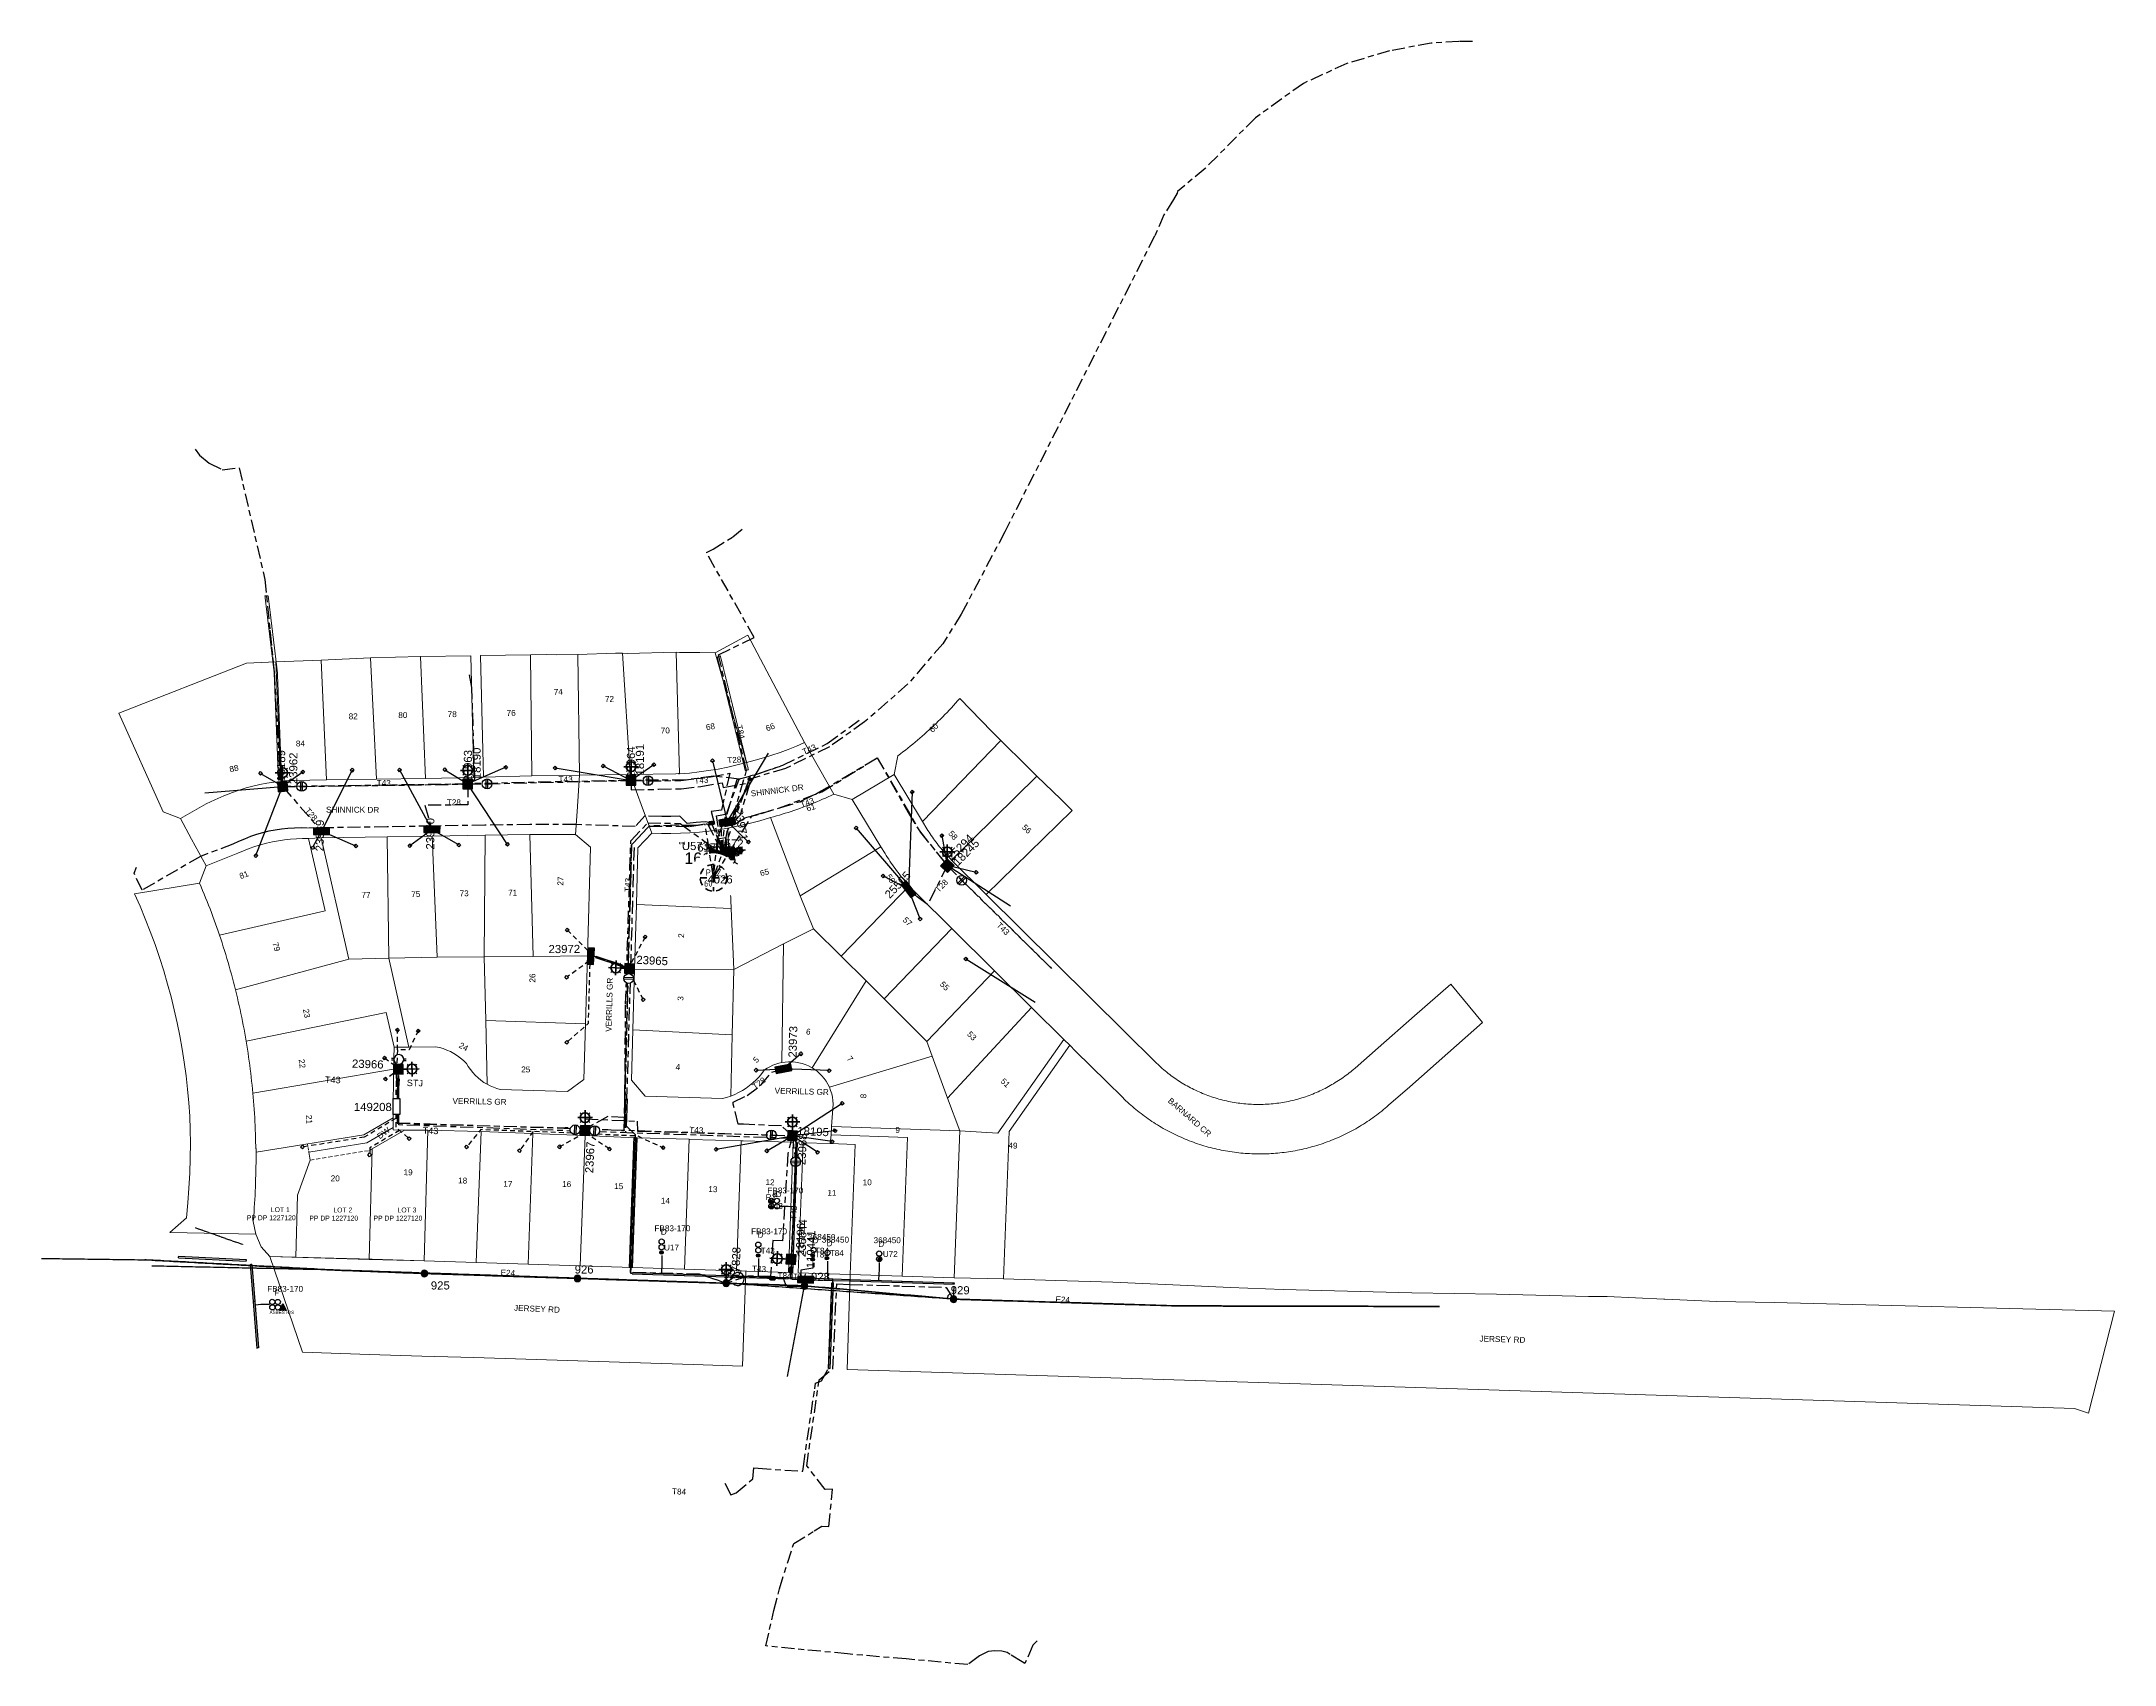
# Model space of a CAD drawing. Header units: metres. Extents: x 298789 to 299426, y 6264025 to 6264524.
import ezdxf
from ezdxf.enums import TextEntityAlignment as Align

# ---------------------------------------------------------------- set-up
doc = ezdxf.new("R2010")
doc.units = ezdxf.units.M
for name, pattern in [('Cable Exist OH', [1, 1, 0]), ('Cable Exist UG', [8.2, 4, -1.2, 1.8, -1.2]), ('Dash', [5, 3, -2]), ('HIDDEN', [0.375, 0.25, -0.125]), ('HIDDEN2', [0.1875, 0.125, -0.0625])]:
    doc.linetypes.add(name, pattern=pattern)
doc.layers.get('0').update_dxf_attribs({"color": 6})
for name, color, linetype in [('_User Miscellaneous1', 7, 'Continuous'), ('Duct_SP_EXT', 7, 'Continuous'), ('Equip_HV_EXT', 7, 'Continuous'), ('Equip_LV_EXT', 7, 'Continuous'), ('Equip_LV_NEW', 2, 'Continuous'), ('Equip_SL_EXT', 7, 'Continuous'), ('Equip_SL_NEW', 7, 'Continuous'), ('Equip_SP_SL_EXT', 7, 'Continuous'), ('Mains_HV_EXT', 7, 'Continuous'), ('Mains_LV_EXT', 7, 'Continuous'), ('Mains_LV_NEW_T84', 2, 'Continuous'), ('Mains_SL_EXT', 7, 'Continuous'), ('Mains_SL_NEW_R6', 2, 'Continuous'), ('Notes', 7, 'Continuous'), ('Notes_SP_MISC', 7, 'Continuous'), ('Services_SP_EXT', 7, 'Continuous'), ('Sub_SP_EXT', 7, 'Continuous'), ('SupportsOH_SP_TR_HV_LV_SL_EXT', 7, 'Continuous'), ('SupportsUG_SP_LV_EXT', 7, 'Continuous'), ('SupportsUG_SP_LV_SL_EXT', 7, 'Continuous'), ('SupportsUG_SP_LV_SL_NEW', 2, 'Continuous'), ('Trench_SP_EXT', 7, 'Continuous'), ('UG_Details_SP_MISC', 7, 'Continuous')]:
    doc.layers.add(name, color=color, linetype=linetype)
for name, color, linetype, lineweight in [('Cadastre Land Parcels_SP_EXT', 9, 'Continuous', 5), ('Cadastre Other Property_SP_EXT', 9, 'HIDDEN', 5), ('Cadastre Roads_SP_EXT', 9, 'Continuous', 5)]:
    doc.layers.add(name, color=color, linetype=linetype, lineweight=lineweight)
doc.styles.add('ARIAL', font='arial.ttf', dxfattribs={"height": 2})
doc.styles.add('COLUMN_LABEL', font='arial.ttf')
doc.styles.add('iecARIAL', font='arial.ttf', dxfattribs={"height": 2})
doc.styles.add('iecNAME', font='times.ttf')
doc.styles.add('IESYMBOL1', font='isocp.shx')
doc.styles.add('POLE_LABEL', font='arial.ttf')
doc.styles.add('SLCP_LABEL', font='arial.ttf', dxfattribs={"height": 3.5})
doc.styles.get("Standard").update_dxf_attribs({"font": 'arial.ttf'})
doc.styles.add('SWITCH_LABEL', font='arial.ttf', dxfattribs={"height": 2.5})
doc.linetypes.add('Cable 4', pattern='A,5.25,-0.1,["o",Standard,S=2,R=0,X=1.2,Y=-0.7],-4', length=9.35)
doc.linetypes.add('Cable New UG', pattern='A,7,-0.25,["x",Standard,S=2,R=0,X=0.2,Y=-0.8],-2.1', length=9.35)

# ---------------------------------------------------------------- blocks, each defined once
blk = doc.blocks.new('SUB_PADMOUNT_EXT')
for points in [[(0, 0), (-3.84, 1.92), (-3.84, -1.92)], [(0, 0), (3.84, 1.92), (3.84, -1.92)]]:
    blk.add_hatch(color=256).paths.add_polyline_path(points)
for p, q in [((3.84, 1.92), (-3.84, -1.92)), ((-3.84, 1.92), (3.84, -1.92))]:
    blk.add_line(p, q)
blk.add_lwpolyline([(-3.84, -1.92), (3.84, -1.92), (3.84, 1.92), (-3.84, 1.92)], close=True)
for tag, height, flags, p in [('STREET_CODE', 0.2, 9, (1.5, 0)), ('ASSET_NUM', 3.5, 8, (2, 2)), ('CONSTRUCTED_VOLTAGE', 0.2, 9, (1.5, -0.2)), ('OPERATING_VOLTAGE', 0.2, 9, (1.5, -0.6)), ('ORIENTATION', 0.2, 9, (1.5, -0.8)), ('OWNED_BY', 0.2, 9, (1.5, -1)), ('OPERATED_BY', 0.2, 9, (1.5, -1.2)), ('SECONDARY_VOLTAGE', 0.2, 9, (1.5, -1.6)), ('STATE', 0.2, 9, (1.5, -1.8)), ('SUBSTATION_TYPE', 0.2, 9, (1.5, -2.2)), ('STREETNAME', 0.2, 9, (1.5, -3)), ('SUBURB', 0.2, 9, (1.5, -3.2)), ('Z', 0.2, 1, (1.5, -3.6)), ('NO_PHASES', 0.2, 9, (1.5, -0.4)), ('MAINTAINED_BY', 0.2, 9, (1.5, -1.4)), ('PARENT', 0.2, 9, (1.5, -2)), ('USAGE', 0.2, 9, (1.5, -2.4)), ('LEGEND', 0.2, 9, (1.5, -2.6)), ('LOCATION', 0.2, 9, (1.5, -2.8)), ('NOTES', 0.2, 9, (1.5, -3.4))]:
    blk.add_attdef(tag, text='', height=height, dxfattribs=dict(flags=flags)).set_placement(p, align=Align.MIDDLE_LEFT)
blk = doc.blocks.new('COLUMN_EXT')
blk.add_hatch(color=256).paths.add_polyline_path([(-1.49, 1.48), (-1.49, -1.49), (1.48, -1.49), (1.48, 1.48)])
blk.add_lwpolyline([(-1.49, -1.49), (1.48, -1.49), (1.48, 1.48), (-1.49, 1.48)], close=True)
for tag, height, style, flags, p in [('STRUCTURE_PLANT_NUMBER', 0.2, 'POLE_LABEL', 9, (1.81, 0.03)), ('ASSET_NUM', 2.5, 'COLUMN_LABEL', 8, (2, 2)), ('STREET_CODE', 0.2, 'COLUMN_LABEL', 9, (1.81, -0.2))]:
    blk.add_attdef(tag, text='', height=height, dxfattribs=dict(style=style, flags=flags)).set_placement(p, align=Align.MIDDLE_LEFT)
at = {"flags": 1}
blk.add_attdef('Z', (1.81, -2.35), '', height=0.2, dxfattribs=at)
at = {"flags": 9}
for tag, p in [('COLUMN_TYPE', (1.81, -0.4)), ('OWNED_BY', (1.81, -0.6)), ('STATE', (1.81, -0.8)), ('USAGE', (1.81, -1)), ('STREETNAME', (1.81, -1.6)), ('SUBURB', (1.81, -1.8)), ('LEGEND', (1.81, -1.2)), ('LOCATION', (1.81, -1.4)), ('NOTES', (1.81, -2))]:
    blk.add_attdef(tag, text='', height=0.2, dxfattribs=at).set_placement(p, align=Align.MIDDLE_LEFT)
blk = doc.blocks.new('PILLAR_EXT')
blk.add_hatch(color=256).paths.add_polyline_path([(-2.475, 0.99), (-2.475, -0.99), (2.475, -0.99), (2.475, 0.99)])
blk.add_lwpolyline([(-2.475, -0.99), (2.475, -0.99), (2.475, 0.99), (-2.475, 0.99)], close=True)
for tag, p, flags in [('OWNED_BY', (0, -0.2), 9), ('STATE', (0, -0.4), 9), ('SUPPORT_TYPE', (0, -0.6), 9), ('STREETNAME', (0, -1.8), 9), ('SUBURB', (0, -2), 1), ('USAGE', (0, -0.8), 9), ('LEGEND', (0, -1), 9), ('LOCATION', (0, -1.2), 9), ('NOTES', (0, -1.4), 9), ('PARENT', (0, -1.6), 9)]:
    blk.add_attdef(tag, p, '', height=0.2, dxfattribs=dict(flags=flags))
at = {"style": 'iecARIAL', "flags": 8}
blk.add_attdef('ASSET_NUM', (1.5, 3.5), '', height=2.5, dxfattribs=at)
blk = doc.blocks.new('DUCT_EXT')
blk.add_circle((0, 0.8), 0.8)
at = {"flags": 1}
blk.add_attdef('Z', (0, 0), '', height=0.2, dxfattribs=at)
at = {"flags": 9}
for tag, p in [('DUCT_CODE', (0, 0)), ('XSECT_TYPE', (0, -0.2)), ('STATE', (0, -0.6)), ('FB_REFERENCE', (0, -0.4)), ('NOTES', (0, -0.8))]:
    blk.add_attdef(tag, text='', height=0.2, dxfattribs=at).set_placement(p, align=Align.MIDDLE_LEFT)
blk = doc.blocks.new('SL_LANTERN_EXT')
at = {"lineweight": 40}
for p, q in [((0, 1.97), (0, 6.47)), ((-2.25, 4.22), (2.25, 4.22)), ((-1.46, 5.68), (-1.06, 5.28)), ((-1.46, 2.76), (-1.06, 3.16)), ((0, 0), (0, 2.72)), ((1.46, 5.68), (1.06, 5.28)), ((1.46, 2.76), (1.06, 3.16))]:
    blk.add_line(p, q, dxfattribs=at)
blk.add_circle((0, 4.22), 1.5, dxfattribs=at)
at = {"style": 'iecARIAL', "flags": 8}
blk.add_attdef('ASSET_NUM', (1.5, 1.5), '', height=2.5, dxfattribs=at)
for tag, p, height, flags in [('OPERATING_VOLTAGE', (0.98, -1.65), 0.2, 9), ('ORIENTATION', (0.98, -1.85), 0.2, 9), ('OWNED_BY', (0.98, -2.05), 0.2, 9), ('STATE', (0.98, -2.25), 0.2, 9), ('CONSTRUCTED_VOLTAGE', (0.98, -0.65), 0.2, 9), ('CONTROL_TYPE', (0.98, -0.85), 0.2, 9), ('LANTERN_PURPOSE', (0.98, -1.05), 0.2, 9), ('LANTERN_TYPE', (0.98, -1.25), 0.2, 9), ('NO_PHASES', (0.98, -1.45), 0.2, 9), ('USAGE', (0.98, -2.45), 0.2, 9), ('CEXIST', (0.98, -2.65), 0.2, 9), ('CNEW', (0.98, -2.85), 0.2, 9), ('CNUMBER', (0.98, -3.05), 0.2, 9), ('CREMOVE', (0.98, -3.25), 0.2, 9), ('CREPLACE', (0.98, -3.45), 0.2, 9), ('LKINGHEIGHT', (0.98, -3.65), 0.2, 9), ('LBRACKET', (0.98, -3.85), 0.2, 9), ('LBRACKETVOCAB', (0.98, -4.05), 0.2, 9), ('LCATEGORY', (0.98, -4.25), 0.2, 9), ('LCHARGE1', (0.98, -4.45), 0.2, 9), ('LCHARGE1PERCENT', (0.98, -4.65), 0.2, 9), ('LCHARGE2', (0.98, -4.85), 0.2, 9), ('LCHARGE2PERCENT', (0.98, -5.05), 0.2, 9), ('LCHARGE3', (0.98, -5.25), 0.2, 9), ('LCHARGE3PERCENT', (0.98, -5.45), 0.2, 9), ('LEXIST', (0.98, -5.65), 0.2, 9), ('LLAMP', (0.98, -5.85), 0.2, 9), ('LLAMPVOCAB', (0.98, -6.05), 0.2, 9), ('LMAST', (0.98, -6.25), 0.2, 9), ('LMASTVOCAB', (0.98, -6.45), 0.2, 9), ('LNUMBER', (2.18, -3.25), 2.5, 8), ('STREETNAME', (0.98, -9.25), 0.2, 9), ('SUBURB', (0.98, -9.45), 0.2, 1), ('LNEW', (0.98, -6.65), 0.2, 9), ('LANTNUMBER', (0.98, -6.85), 0.2, 9), ('LOUTREACH', (0.98, -7.25), 0.2, 9), ('LOUTREACHVOCAB', (0.98, -7.45), 0.2, 9), ('LRATECODE', (0.98, -7.65), 0.2, 9), ('LREMOVE', (0.98, -7.85), 0.2, 9), ('LREPLACE', (0.98, -8.05), 0.2, 9), ('LTYPE', (0.98, -8.25), 0.2, 9), ('LTYPEVOCAB', (0.98, -8.45), 0.2, 9), ('LEGEND', (0.98, -8.65), 0.2, 9), ('LOCATION', (0.98, -8.85), 0.2, 9), ('NOTES', (0.98, -9.05), 0.2, 9)]:
    blk.add_attdef(tag, p, '', height=height, dxfattribs=dict(flags=flags))
blk = doc.blocks.new('CCP_EXT')
blk.add_wipeout([(0, 0.57), (0.57, 0), (0, -0.57), (-0.57, 0)])
blk.add_lwpolyline([(-0.57, 0), (0, 0.57), (0.57, 0), (0, -0.57), (-0.57, 0)])
at = {"flags": 1}
blk.add_attdef('Z', (0, 0), '', height=0.2, dxfattribs=at)
at = {"flags": 9}
for tag, p in [('CCP_TYPE', (0, 0)), ('CONSTRUCTED_VOLTAGE', (0, -0.2)), ('OPERATING_VOLTAGE', (0, -0.6)), ('ORIENTATION', (0, -0.8)), ('OWNED_BY', (0, -1)), ('STATE', (0, -1.8)), ('NO_PHASES', (0, -0.4)), ('USAGE', (0, -1.2)), ('LEGEND', (0, -1.4)), ('LIFE_SUPPORT', (0, -1.6)), ('NOTES', (0, -2))]:
    blk.add_attdef(tag, text='', height=0.2, dxfattribs=at).set_placement(p, align=Align.MIDDLE_LEFT)
blk = doc.blocks.new('POLE_EXT')
blk.add_hatch(color=256).paths.add_polyline_path([(-1, 0, 1), (1, 0, 1)])
blk.add_lwpolyline([(-1, 0, 1), (1, 0, 1)], format="xyb", close=True)
for tag, height, flags, p in [('pNumber', 2.5, 8, (-17.84, 2.07)), ('OWNED_BY', 0.2, 9, (1.35, -0.4)), ('SPECIAL_USE', 0.2, 9, (1.35, -0.8)), ('STATE', 0.2, 9, (1.35, -1)), ('cLV', 0.2, 9, (1.35, -1.4)), ('hDepth', 0.2, 9, (1.35, -1.6)), ('hDia', 0.2, 9, (1.35, -1.8)), ('cHV', 0.2, 9, (1.35, -2)), ('cLinedev', 0.2, 9, (1.35, -3.4)), ('pExisting', 0.2, 9, (1.35, -3.8)), ('pFooting', 0.2, 9, (1.35, -4.4)), ('pNew', 0.2, 9, (1.35, -4.6)), ('pRelocate', 0.2, 9, (1.35, -5)), ('pRemove', 0.2, 9, (1.35, -5.2)), ('pReplace', 0.2, 9, (1.35, -5.4)), ('pStay', 0.2, 9, (1.35, -5.6)), ('pType', 0.2, 9, (1.35, -5.8)), ('cspan', 0.2, 9, (1.35, -6)), ('STREETNAME', 0.2, 9, (1.35, -6.2)), ('SUBURB', 0.2, 9, (1.35, -6.4)), ('PARENT', 0.2, 9, (1.35, -0.6)), ('USAGE', 0.2, 9, (1.35, -1.2)), ('LBRACKET', 0.2, 9, (1.35, -2.2)), ('LExisting', 0.2, 9, (1.35, -2.4)), ('LANTNUMBER', 0.2, 9, (1.35, -2.6)), ('LOther', 0.2, 9, (1.35, -2.8)), ('LRemove', 0.2, 9, (1.35, -3)), ('LEGEND', 0.2, 9, (1.35, -3.2)), ('LOCATION', 0.2, 9, (1.35, -3.6)), ('PFNUMBER', 0.2, 9, (1.35, -4)), ('NEWPFNUMBER', 0.2, 9, (1.35, -4.2)), ('OPERATED_BY', 0.2, 9, (1.36, -7.01)), ('NOTES', 0.2, 9, (1.35, -6.6)), ('MAINTAINED_BY', 0.2, 9, (1.36, -6.81))]:
    blk.add_attdef(tag, text='', height=height, dxfattribs=dict(flags=flags)).set_placement(p, align=Align.MIDDLE_LEFT)
at = {"style": 'POLE_LABEL'}
for tag, height, flags, p in [('STRUCTURE_PLANT_NUMBER', 0.2, 9, (1.35, 0.03)), ('ASSET_NUM', 2.5, 8, (2, 2)), ('STREET_CODE', 0.2, 9, (1.35, -0.2))]:
    blk.add_attdef(tag, text='', height=height, dxfattribs=dict(at, flags=flags)).set_placement(p, align=Align.MIDDLE_LEFT)
at = {"flags": 1}
blk.add_attdef('Z', (1.35, -7.33), '', height=0.2, dxfattribs=at)
blk = doc.blocks.new('SL_STJ_EXT')
h = blk.add_hatch(color=256)
edge = h.paths.add_edge_path()
edge.add_ellipse((-0.59, 0.13), major_axis=(0.226, 0.226), ratio=1, start_angle=44.99996, end_angle=135)
edge.add_line((-0.91, 0.13), (-0.91, -0.13))
edge.add_ellipse((-0.59, -0.13), major_axis=(0.226, 0.226), ratio=1, start_angle=134.99996, end_angle=225)
edge.add_line((-0.59, -0.45), (0.59, -0.45))
edge.add_ellipse((0.59, -0.13), major_axis=(-0.226, 0.226), ratio=1, start_angle=134.99996, end_angle=225)
edge.add_line((0.91, -0.13), (0.91, 0.13))
edge.add_ellipse((0.59, 0.13), major_axis=(-0.226, 0.226), ratio=1, start_angle=224.99996, end_angle=315)
edge.add_line((0.59, 0.45), (-0.59, 0.45))
blk.add_lwpolyline([(-0.91, 0.13), (-0.91, -0.13, 0.414214), (-0.59, -0.45), (0.59, -0.45, 0.414214), (0.91, -0.13), (0.91, 0.13, 0.414214), (0.59, 0.45), (-0.59, 0.45, 0.414214)], format="xyb", close=True)
at = {"flags": 1}
blk.add_attdef('Z', (0, 0), '', height=0.2, dxfattribs=at)
at = {"flags": 9}
for tag, p in [('ORIENTATION', (0, 0)), ('USAGE', (0, -0.2)), ('LEGEND', (0, -0.4)), ('NOTES', (0, -0.6))]:
    blk.add_attdef(tag, text='', height=0.2, dxfattribs=at).set_placement(p, align=Align.MIDDLE_LEFT)
blk = doc.blocks.new('HV_STJ_EXT')
h = blk.add_hatch(color=256)
edge = h.paths.add_edge_path()
edge.add_ellipse((-0.59, 0.13), major_axis=(0.226, 0.226), ratio=1, start_angle=44.99996, end_angle=135)
edge.add_line((-0.91, 0.13), (-0.91, -0.13))
edge.add_ellipse((-0.59, -0.13), major_axis=(0.226, 0.226), ratio=1, start_angle=134.99996, end_angle=225)
edge.add_line((-0.59, -0.45), (0.59, -0.45))
edge.add_ellipse((0.59, -0.13), major_axis=(-0.226, 0.226), ratio=1, start_angle=134.99996, end_angle=225)
edge.add_line((0.91, -0.13), (0.91, 0.13))
edge.add_ellipse((0.59, 0.13), major_axis=(-0.226, 0.226), ratio=1, start_angle=224.99996, end_angle=315)
edge.add_line((0.59, 0.45), (-0.59, 0.45))
blk.add_lwpolyline([(-0.91, 0.13), (-0.91, -0.13, 0.414214), (-0.59, -0.45), (0.59, -0.45, 0.414214), (0.91, -0.13), (0.91, 0.13, 0.414214), (0.59, 0.45), (-0.59, 0.45, 0.414214)], format="xyb", close=True)
for tag, flags, p in [('ORIENTATION', 9, (1.5, 0)), ('Z', 1, (1.5, -0.8)), ('USAGE', 9, (1.5, -0.2)), ('LEGEND', 9, (1.5, -0.4)), ('NOTES', 9, (1.5, -0.6))]:
    blk.add_attdef(tag, text='', height=0.2, dxfattribs=dict(flags=flags)).set_placement(p, align=Align.MIDDLE_LEFT)
blk = doc.blocks.new('LV_STJ_EXT')
h = blk.add_hatch(color=256)
edge = h.paths.add_edge_path()
edge.add_ellipse((-0.59, 0.13), major_axis=(0.226, 0.226), ratio=1, start_angle=44.99996, end_angle=135)
edge.add_line((-0.91, 0.13), (-0.91, -0.13))
edge.add_ellipse((-0.59, -0.13), major_axis=(0.226, 0.226), ratio=1, start_angle=134.99996, end_angle=225)
edge.add_line((-0.59, -0.45), (0.59, -0.45))
edge.add_ellipse((0.59, -0.13), major_axis=(-0.226, 0.226), ratio=1, start_angle=134.99996, end_angle=225)
edge.add_line((0.91, -0.13), (0.91, 0.13))
edge.add_ellipse((0.59, 0.13), major_axis=(-0.226, 0.226), ratio=1, start_angle=224.99996, end_angle=315)
edge.add_line((0.59, 0.45), (-0.59, 0.45))
blk.add_lwpolyline([(-0.91, 0.13), (-0.91, -0.13, 0.414214), (-0.59, -0.45), (0.59, -0.45, 0.414214), (0.91, -0.13), (0.91, 0.13, 0.414214), (0.59, 0.45), (-0.59, 0.45, 0.414214)], format="xyb", close=True)
at = {"flags": 1}
blk.add_attdef('Z', (0, 0), '', height=0.2, dxfattribs=at)
at = {"flags": 9}
for tag, p in [('ORIENTATION', (0, 0)), ('USAGE', (0, -0.2)), ('LEGEND', (0, -0.4)), ('NOTES', (0, -0.6))]:
    blk.add_attdef(tag, text='', height=0.2, dxfattribs=at).set_placement(p, align=Align.MIDDLE_LEFT)
blk = doc.blocks.new('WARNING_FEATURE_EXT')
h = blk.add_hatch(color=2)
h.dxf.hatch_style = 1
h.paths.add_polyline_path([(0, 1.99), (-0.99, 0), (1, 0)])
at = {"color": 18, "true_color": 0x000000}
blk.add_lwpolyline([(-0.99, 0), (0, 1.99), (1, 0)], close=True, dxfattribs=at)
at = {"color": 18, "true_color": 0x000000, "insert": (0, 0.87), "char_height": 1.5, "attachment_point": 5, "line_spacing_factor": 1.5, "style": 'iecNAME'}
blk.add_mtext_dynamic_manual_height_columns('!', width=1.5, gutter_width=4, heights=[0], dxfattribs=at)
at = {"color": 2, "flags": 1}
for tag, p in [('STATE', (1.19, 2.01)), ('HAZMAT_ID', (1.19, 0.72))]:
    blk.add_attdef(tag, p, '', height=0.8, dxfattribs=at)
at = {"color": 2}
blk.add_attdef('WARNING_TYPE', text='', height=1, dxfattribs=at).set_placement((-4.07, -1.22), (4.88, -1.22), align=Align.ALIGNED)
at = {"color": 2, "flags": 1}
blk.add_attdef('WARNING_DESC', text='', height=0.8, dxfattribs=at).set_placement((1.19, -0.56), align=Align.MIDDLE_CENTER)
blk = doc.blocks.new('LV_UG_LINKS_CLOSED_EXT')
blk.add_wipeout([(-1.06, 1.06), (-1.18, 0.92), (-1.29, 0.76), (-1.37, 0.59), (-1.43, 0.42), (-1.48, 0.23), (-1.49, 0.05), (-1.49, -0.14), (-1.46, -0.33), (-1.41, -0.51), (-1.33, -0.68), (-1.24, -0.84), (-1.12, -0.99), (-0.99, -1.12), (-0.84, -1.24), (-0.68, -1.33), (-0.51, -1.41), (-0.33, -1.46), (-0.14, -1.49), (0.05, -1.49), (0.23, -1.48), (0.42, -1.43), (0.59, -1.37), (0.76, -1.29), (0.92, -1.18), (1.06, -1.06), (1.18, -0.92), (1.29, -0.76), (1.37, -0.59), (1.43, -0.42), (1.48, -0.23), (1.49, -0.05), (1.49, 0.14), (1.46, 0.33), (1.41, 0.51), (1.33, 0.68), (1.24, 0.84), (1.12, 0.99), (0.99, 1.12), (0.84, 1.24), (0.68, 1.33), (0.51, 1.41), (0.33, 1.46), (0.14, 1.49), (-0.05, 1.49), (-0.23, 1.48), (-0.42, 1.43), (-0.59, 1.37), (-0.76, 1.29), (-0.92, 1.18)])
for p, q in [((-0.25, -1.48), (-0.25, 1.48)), ((0.25, -1.48), (0.25, 1.48))]:
    blk.add_line(p, q)
blk.add_circle((0, 0), 1.5)
at = {"flags": 9}
for tag, p in [('ACTUAL_STATUS', (0, 0)), ('CONSTRUCTED_VOLTAGE', (0, -0.2)), ('OPERATING_VOLTAGE', (0, -0.6)), ('ORIENTATION', (0, -0.8)), ('STATE', (0, -1)), ('SWITCH_TYPE', (0, -1.2)), ('NO_PHASES', (0, -0.4)), ('USAGE', (0, -1.4)), ('NOTES', (0, -1.6))]:
    blk.add_attdef(tag, text='', height=0.2, dxfattribs=at).set_placement(p, align=Align.MIDDLE_LEFT)
at = {"flags": 1}
blk.add_attdef('Z', (0, 0), '', height=0.2, dxfattribs=at)
blk = doc.blocks.new('LV_UG_LINKS_OPEN_EXT')
for p, q in [((-0.25, 1.47), (-0.25, 2.22)), ((0.25, 1.47), (0.25, 2.22)), ((-0.25, -1.47), (-0.25, -2.22)), ((0.25, -1.47), (0.25, -2.22))]:
    blk.add_line(p, q)
at = {"flags": 9}
for tag, p in [('ACTUAL_STATUS', (0, 0)), ('CONSTRUCTED_VOLTAGE', (0, -0.2)), ('OPERATING_VOLTAGE', (0, -0.6)), ('ORIENTATION', (0, -0.8)), ('STATE', (0, -1)), ('SWITCH_TYPE', (0, -1.2)), ('NO_PHASES', (0, -0.4)), ('USAGE', (0, -1.4)), ('NOTES', (0, -1.6))]:
    blk.add_attdef(tag, text='', height=0.2, dxfattribs=at).set_placement(p, align=Align.MIDDLE_LEFT)
at = {"flags": 1}
blk.add_attdef('Z', (0, 0), '', height=0.2, dxfattribs=at)
blk.add_wipeout([(-0.25, 1.47), (-0.43, 1.43), (-0.61, 1.36), (-0.77, 1.28), (-0.93, 1.17), (-1.07, 1.05), (-1.19, 0.9), (-1.29, 0.75), (-1.38, 0.58), (-1.44, 0.4), (-1.48, 0.22), (-1.49, 0.03), (-1.49, -0.16), (-1.45, -0.34), (-1.4, -0.52), (-1.32, -0.69), (-1.23, -0.85), (-1.11, -1), (-0.98, -1.13), (-0.83, -1.24), (-0.66, -1.34), (-0.49, -1.41), (-0.31, -1.46), (-0.13, -1.49), (0.06, -1.49), (0.25, -1.47), (0.43, -1.43), (0.61, -1.36), (0.77, -1.28), (0.93, -1.17), (1.07, -1.05), (1.19, -0.9), (1.29, -0.75), (1.38, -0.58), (1.44, -0.4), (1.48, -0.22), (1.49, -0.03), (1.49, 0.16), (1.45, 0.34), (1.4, 0.52), (1.32, 0.69), (1.23, 0.85), (1.11, 1), (0.98, 1.13), (0.83, 1.24), (0.66, 1.34), (0.49, 1.41), (0.31, 1.46), (0.13, 1.49), (-0.06, 1.49)])
blk.add_lwpolyline([(0, -1.49, 1), (0, 1.49, 1)], format="xyb", close=True)
blk = doc.blocks.new('LV_UG_DFUSE_CLOSED_EXT')
for points in [[(1, 0), (0, 0)], [(5.04, 0.73), (2.16, -0.72)], [(5.05, -0.71), (2.16, 0.72)], [(6.2, 0.01), (7.2, 0.01)]]:
    blk.add_lwpolyline(points)
for centre in [(1.8, 0), (5.4, 0.01)]:
    blk.add_circle(centre, 0.8)
at = {"flags": 9}
for tag, p in [('ACTUAL_STATUS', (0, 0)), ('CONSTRUCTED_VOLTAGE', (0, -0.2)), ('OPERATING_VOLTAGE', (0, -0.6)), ('ORIENTATION', (0, -0.8)), ('STATE', (0, -1)), ('SWITCH_TYPE', (0, -1.2)), ('NO_PHASES', (0, -0.4)), ('USAGE', (0, -1.4)), ('NOTES', (0, -1.6))]:
    blk.add_attdef(tag, text='', height=0.2, dxfattribs=at).set_placement(p, align=Align.MIDDLE_LEFT)
at = {"flags": 1}
blk.add_attdef('Z', (0, 0), '', height=0.2, dxfattribs=at)
blk = doc.blocks.new('SWG_HOLEC_SU_NO_EXT')
blk.add_line((1.8, -2), (5.8, -2))
for points in [[(1, 0), (0, 0)], [(6.6, 0), (7.6, 0)]]:
    blk.add_lwpolyline(points)
for points in [[(1.8, -0.8, 1), (1.8, 0.8, 1)], [(5.8, -0.8, 1), (5.8, 0.8, 1)]]:
    blk.add_lwpolyline(points, format="xyb", close=True)
at = {"insert": (5.31, -3.64), "char_height": 1.4, "width": 3.8863, "attachment_point": 1, "rotation": 180}
blk.add_mtext('{\\fArial|b0|i0|c0|p34;N/O}', dxfattribs=at)
at = {"style": 'SWITCH_LABEL', "flags": 8}
blk.add_attdef('ASSET_NUM', text='', height=2.5, rotation=179.95437, dxfattribs=at).set_placement((-2.4, 0), align=Align.MIDDLE_LEFT)
at = {"flags": 1}
blk.add_attdef('Z', (0, 0), '', height=0.2, dxfattribs=at)
at = {"flags": 9}
for tag, p in [('ACTUAL_STATUS', (0, -0.4)), ('CONSTRUCTED_VOLTAGE', (0, -0.6)), ('OPERATING_VOLTAGE', (0, -1)), ('ORIENTATION', (0, -1.2)), ('OWNED_BY', (0, -1.4)), ('STATE', (0, -1.8)), ('SWITCH_TYPE', (0, -2)), ('STREETNAME', (0, -2.6)), ('SUBURB', (0, -2.8)), ('NO_PHASES', (0, -0.8)), ('PARENT', (0, -1.6)), ('USAGE', (0, -2.2)), ('LOCATION', (0, -2.4)), ('NOTES', (0, -3))]:
    blk.add_attdef(tag, text='', height=0.2, dxfattribs=at).set_placement(p, align=Align.MIDDLE_LEFT)
at = {"style": 'SWITCH_LABEL', "flags": 9}
blk.add_attdef('STREET_CODE', text='', height=0.2, dxfattribs=at).set_placement((0, -0.2), align=Align.MIDDLE_LEFT)
blk = doc.blocks.new('SWG_HOLEC_SU_EXT')
blk.add_line((1.8, -2), (5.8, -2))
for points in [[(1, 0), (0, 0)], [(6.6, 0), (7.6, 0)]]:
    blk.add_lwpolyline(points)
for points in [[(1.8, -0.8, 1), (1.8, 0.8, 1)], [(5.8, -0.8, 1), (5.8, 0.8, 1)]]:
    blk.add_lwpolyline(points, format="xyb", close=True)
at = {"style": 'SWITCH_LABEL', "flags": 8}
blk.add_attdef('ASSET_NUM', text='', height=2.5, rotation=179.95437, dxfattribs=at).set_placement((-2.4, 0), align=Align.MIDDLE_LEFT)
at = {"flags": 1}
blk.add_attdef('Z', (0, 0), '', height=0.2, dxfattribs=at)
at = {"flags": 9}
for tag, p in [('ACTUAL_STATUS', (0, -0.4)), ('CONSTRUCTED_VOLTAGE', (0, -0.6)), ('OPERATING_VOLTAGE', (0, -1)), ('ORIENTATION', (0, -1.2)), ('OWNED_BY', (0, -1.4)), ('STATE', (0, -1.8)), ('SWITCH_TYPE', (0, -2)), ('STREETNAME', (0, -2.6)), ('SUBURB', (0, -2.8)), ('NO_PHASES', (0, -0.8)), ('PARENT', (0, -1.6)), ('USAGE', (0, -2.2)), ('LOCATION', (0, -2.4)), ('NOTES', (0, -3))]:
    blk.add_attdef(tag, text='', height=0.2, dxfattribs=at).set_placement(p, align=Align.MIDDLE_LEFT)
at = {"style": 'SWITCH_LABEL', "flags": 9}
blk.add_attdef('STREET_CODE', text='', height=0.2, dxfattribs=at).set_placement((0, -0.2), align=Align.MIDDLE_LEFT)
blk = doc.blocks.new('CABLE_LARGE_EXT')
h = blk.add_hatch(color=256)
edge = h.paths.add_edge_path()
edge.add_arc((0, 0.55), 0.55, 0, 360)
blk.add_circle((0, 0.55), 0.55)
at = {"flags": 1}
blk.add_attdef('Z', (0, 0), '', height=0.2, dxfattribs=at)
at = {"flags": 9}
for tag, p in [('COND_CODE', (0, 0)), ('STATE', (0, -0.4)), ('XSECT_SIZE', (0, -0.6)), ('FB_REFERENCE', (0, -0.2)), ('NOTES', (0, -0.8))]:
    blk.add_attdef(tag, text='', height=0.2, dxfattribs=at).set_placement(p, align=Align.MIDDLE_LEFT)
blk = doc.blocks.new('SLCP_ZELL_EXT')
blk.add_wipeout([(-0.24, 7.5), (-0.71, 7.47), (-1.17, 7.41), (-1.64, 7.32), (-2.09, 7.21), (-2.54, 7.06), (-2.98, 6.89), (-3.41, 6.69), (-3.82, 6.46), (-4.22, 6.21), (-4.6, 5.93), (-4.96, 5.63), (-5.31, 5.31), (-5.63, 4.96), (-5.93, 4.6), (-6.21, 4.22), (-6.46, 3.82), (-6.69, 3.41), (-6.89, 2.98), (-7.06, 2.54), (-7.21, 2.09), (-7.32, 1.64), (-7.41, 1.17), (-7.47, 0.71), (-7.5, 0.24), (-7.5, -0.24), (-7.47, -0.71), (-7.41, -1.17), (-7.32, -1.64), (-7.21, -2.09), (-7.06, -2.54), (-6.89, -2.98), (-6.69, -3.41), (-6.46, -3.82), (-6.21, -4.22), (-5.93, -4.6), (-5.63, -4.96), (-5.31, -5.31), (-4.96, -5.63), (-4.6, -5.93), (-4.22, -6.21), (-3.82, -6.46), (-3.41, -6.69), (-2.98, -6.89), (-2.54, -7.06), (-2.09, -7.21), (-1.64, -7.32), (-1.17, -7.41), (-0.71, -7.47), (-0.24, -7.5), (0.24, -7.5), (0.71, -7.47), (1.17, -7.41), (1.64, -7.32), (2.09, -7.21), (2.54, -7.06), (2.98, -6.89), (3.41, -6.69), (3.82, -6.46), (4.22, -6.21), (4.6, -5.93), (4.96, -5.63), (5.31, -5.31), (5.63, -4.96), (5.93, -4.6), (6.21, -4.22), (6.46, -3.82), (6.69, -3.41), (6.89, -2.98), (7.06, -2.54), (7.21, -2.09), (7.32, -1.64), (7.41, -1.17), (7.47, -0.71), (7.5, -0.24), (7.5, 0.24), (7.47, 0.71), (7.41, 1.17), (7.32, 1.64), (7.21, 2.09), (7.06, 2.54), (6.89, 2.98), (6.69, 3.41), (6.46, 3.82), (6.21, 4.22), (5.93, 4.6), (5.63, 4.96), (5.31, 5.31), (4.96, 5.63), (4.6, 5.93), (4.22, 6.21), (3.82, 6.46), (3.41, 6.69), (2.98, 6.89), (2.54, 7.06), (2.09, 7.21), (1.64, 7.32), (1.17, 7.41), (0.71, 7.47), (0.24, 7.5)])
at = {"linetype": 'Dash', "lineweight": 40, "ltscale": 0.7}
for p, q in [((-4.11, 0), (4.11, 0)), ((0, 4.11), (0, -4.11))]:
    blk.add_line(p, q, dxfattribs=at)
blk.add_circle((0, 0), 4.11, dxfattribs=at)
at = {"lineweight": 40, "style": 'IESYMBOL1'}
for s, p in [('P', (-1.6, 0)), ('Z', (1.7, 0)), ('60', (-1.61, -3.31))]:
    blk.add_text(s, height=2, dxfattribs=at).set_placement(p, align=Align.BOTTOM_CENTER)
at = {"flags": 1}
blk.add_attdef('Z', (0, 0), '', height=0.2, dxfattribs=at)
at = {"style": 'SLCP_LABEL'}
for tag, height, flags, p in [('ASSET_NUM', 2.5, 8, (2, 2)), ('STREET_CODE', 0.2, 9, (0, -0.2))]:
    blk.add_attdef(tag, text='', height=height, dxfattribs=dict(at, flags=flags)).set_placement(p, align=Align.MIDDLE_LEFT)
at = {"flags": 9}
for tag, p in [('CONSTRUCTED_VOLTAGE', (0, -0.4)), ('CONTROL_TYPE', (0, -0.6)), ('OPERATING_VOLTAGE', (0, -1)), ('ORIENTATION', (0, -1.2)), ('OWNED_BY', (0, -1.4)), ('STATE', (0, -2)), ('NO_PHASES', (0, -0.8)), ('USAGE', (0, -1.6)), ('LOCATION', (0, -1.8)), ('NOTES', (0, -2.2))]:
    blk.add_attdef(tag, text='', height=0.2, dxfattribs=at).set_placement(p, align=Align.MIDDLE_LEFT)
blk = doc.blocks.new('CONNECTOR_NODE_EXT')
h = blk.add_hatch(color=256)
edge = h.paths.add_edge_path()
edge.add_arc((0, 0), 0.5, 0, 360)
blk.add_circle((0, 0), 0.5)
at = {"flags": 1}
blk.add_attdef('Z', (0, 0), '', height=0.2, dxfattribs=at)
at = {"flags": 9}
for tag, p in [('CONNECTOR_TYPE', (0, 0)), ('CONSTRUCTED_VOLTAGE', (0, -0.2)), ('OPERATING_VOLTAGE', (0, -0.6)), ('ORIENTATION', (0, -0.8)), ('SUBTYPE', (0, -1)), ('NO_PHASES', (0, -0.4)), ('USAGE', (0, -1.2)), ('NOTES', (0, -1.4))]:
    blk.add_attdef(tag, text='', height=0.2, dxfattribs=at).set_placement(p, align=Align.MIDDLE_LEFT)
blk = doc.blocks.new('PILLAR_NEW')
blk.add_wipeout([(-2.47, 0.99), (2.47, 0.99), (2.47, -0.99), (-2.47, -0.99)])
at = {"lineweight": -3}
blk.add_lwpolyline([(-2.47, 0.99), (2.47, 0.99), (2.47, -0.99), (-2.47, -0.99)], close=True, dxfattribs=at)
for tag, height, flags, p in [('STREET_CODE', 0.2, 9, (1.5, 2)), ('OWNED_BY', 0.2, 9, (1.5, 1.8)), ('OPERATED_BY', 0.2, 9, (1.5, 1.6)), ('STATE', 0.2, 9, (1.5, 1.2)), ('SUPPORT_TYPE', 0.2, 9, (1.5, 1)), ('SUBURB', 0.2, 9, (1.5, 0.2)), ('STREETNAME', 0.2, 9, (1.5, 0)), ('MAINTAINED_BY', 0.2, 9, (1.5, 1.4)), ('USAGE', 0.2, 9, (1.5, 0.8)), ('LEGEND', 0.2, 9, (1.5, 0.6)), ('PARENT', 0.2, 9, (1.5, 0.4)), ('ASSET_NUM', 2.5, 8, (2, 4)), ('Z', 0.2, 1, (1.5, -0.6)), ('LOCATION', 0.2, 9, (1.5, -0.2)), ('NOTES', 0.2, 9, (1.5, -0.4))]:
    blk.add_attdef(tag, text='', height=height, dxfattribs=dict(flags=flags)).set_placement(p, align=Align.MIDDLE_LEFT)
blk = doc.blocks.new('LV_STJ_NEW')
blk.add_hatch(color=256).paths.add_polyline_path([(0.91, 0.13, 0.414214), (0.59, 0.45), (-0.59, 0.45, 0.414214), (-0.91, 0.13), (-0.91, -0.13, 0.414214), (-0.59, -0.45), (0.59, -0.45, 0.414214), (0.91, -0.13)])
blk.add_lwpolyline([(-0.91, 0.13), (-0.91, -0.13, 0.414214), (-0.59, -0.45), (0.59, -0.45, 0.414214), (0.91, -0.13), (0.91, 0.13, 0.414214), (0.59, 0.45), (-0.59, 0.45, 0.414214)], format="xyb", close=True)
for tag, flags, p in [('ORIENTATION', 9, (1.5, 0)), ('STATE', 9, (1.5, -0.8)), ('OWNED_BY', 9, (1.5, -1)), ('OPERATED_BY', 9, (1.5, -1.2)), ('OPERATING_VOLTAGE', 9, (1.5, -1.6)), ('CONSTRUCTED_VOLTAGE', 9, (1.5, -1.8)), ('TYPE', 9, (1.5, -2.2)), ('Z', 1, (1.5, -2.4)), ('USAGE', 9, (1.5, -0.2)), ('LEGEND', 9, (1.5, -0.4)), ('NOTES', 9, (1.5, -0.6)), ('MAINTAINED_BY', 9, (1.5, -1.4)), ('NUMBER_OF_PHASES', 9, (1.5, -2))]:
    blk.add_attdef(tag, text='', height=0.2, dxfattribs=dict(flags=flags)).set_placement(p, align=Align.MIDDLE_LEFT)

msp = doc.modelspace()

# ---------------------------------------------------------------- linework, layer by layer
at = {"layer": '_User Miscellaneous1', "color": 2, "linetype": 'Dash', "ltscale": 0.5}
for p, q in [((298887.99, 6264186.81), (298868.94, 6264183.77)), ((298889.7, 6264183.52), (298889.61, 6264181.39))]:
    msp.add_line(p, q, dxfattribs=at)
at = {"layer": 'Cadastre Land Parcels_SP_EXT', "linetype": 'Continuous', "ltscale": 5}
for p, q in [((298867.48, 6264169.03), (298871.37, 6264179.8)), ((298866.94, 6264149.9), (298867.48, 6264169.03))]:
    msp.add_line(p, q, dxfattribs=at)
at = {"layer": 'Cadastre Land Parcels_SP_EXT', "linetype": 'Continuous'}
for points in [[(299023.26, 6264308.13), (299005.88, 6264341.14), (298995.79, 6264335.66), (299005.5, 6264302.01), (299008.1, 6264302.66), (299010.68, 6264303.39), (299013.25, 6264304.19), (299015.79, 6264305.07), (299018.31, 6264306.01), (299020.8, 6264307.04), (299023.26, 6264308.13)], [(298876.39, 6264296.63), (298874.73, 6264333.44), (298860.75, 6264332.89), (298862.3, 6264296.16), (298863.56, 6264296.32), (298864.82, 6264296.42), (298866.09, 6264296.44), (298876.39, 6264296.63)], [(298891.75, 6264296.8), (298889.9, 6264334.13), (298874.73, 6264333.44), (298876.39, 6264296.63), (298891.75, 6264296.8)], [(298906.77, 6264297.02), (298905.29, 6264334.55), (298889.9, 6264334.13), (298891.75, 6264296.8), (298906.77, 6264297.02)], [(298905.29, 6264334.55), (298906.77, 6264297.02), (298921.64, 6264297.39), (298920.68, 6264334.78), (298905.29, 6264334.55)], [(298923.68, 6264334.83), (298924.64, 6264297.46), (298939.52, 6264297.83), (298939.07, 6264335.06), (298923.68, 6264334.83)], [(298953.61, 6264335.2), (298947.15, 6264335.11), (298943.99, 6264335.12), (298939.07, 6264335.06), (298939.52, 6264297.83), (298954.12, 6264298.12), (298953.61, 6264335.2)], [(298954.12, 6264298.12), (298969.67, 6264298.31), (298967.33, 6264335.62), (298965.15, 6264335.56), (298953.61, 6264335.2), (298954.12, 6264298.12)], [(298967.33, 6264335.62), (298969.67, 6264298.31), (298983.69, 6264298.5), (298984.57, 6264298.54), (298984.68, 6264298.46), (298984.8, 6264298.46), (298984.9, 6264298.52), (298983.84, 6264335.88), (298968.73, 6264335.52), (298967.33, 6264335.62)], [(299005.5, 6264302.01), (298995.79, 6264335.66), (298991.08, 6264335.78), (298984.81, 6264335.82), (298983.84, 6264335.88), (298984.9, 6264298.52), (298987.89, 6264298.74), (298990.86, 6264299.06), (298993.82, 6264299.47), (298996.76, 6264299.97), (298999.69, 6264300.56), (299002.6, 6264301.24), (299005.5, 6264302.01)], [(298812.56, 6264317.17), (298826.18, 6264286.8), (298831.44, 6264284.78), (298839.4, 6264289.28), (298842.06, 6264290.53), (298844.76, 6264291.69), (298847.5, 6264292.79), (298849.55, 6264293.5), (298851.63, 6264294.14), (298853.73, 6264294.7), (298855.85, 6264295.18), (298857.99, 6264295.58), (298860.14, 6264295.91), (298862.3, 6264296.16), (298860.75, 6264332.89), (298851.81, 6264332.52), (298812.56, 6264317.17)], [(299083.63, 6264308.72), (299080.87, 6264311.47), (299070.98, 6264321.65), (299070.34, 6264320.93), (299069.71, 6264320.21), (299069.06, 6264319.49), (299068.41, 6264318.78), (299067.76, 6264318.08), (299067.1, 6264317.38), (299066.43, 6264316.69), (299065.76, 6264316), (299065.08, 6264315.32), (299064.4, 6264314.65), (299063.71, 6264313.98), (299063.01, 6264313.31), (299062.31, 6264312.65), (299061.61, 6264312), (299060.9, 6264311.35), (299060.18, 6264310.71), (299059.46, 6264310.07), (299058.74, 6264309.44), (299058.01, 6264308.82), (299057.27, 6264308.2), (299056.53, 6264307.59), (299055.78, 6264306.98), (299055.03, 6264306.38), (299054.28, 6264305.79), (299053.52, 6264305.2), (299052.75, 6264304.62), (299051.98, 6264304.04), (299050.81, 6264298.28), (299059.55, 6264283.85), (299083.63, 6264308.72)], [(299094.73, 6264297.8), (299091.49, 6264300.99), (299083.63, 6264308.72), (299059.55, 6264283.85), (299060.9, 6264281.62), (299061.22, 6264281.1), (299061.55, 6264280.58), (299061.88, 6264280.06), (299062.22, 6264279.55), (299062.57, 6264279.05), (299062.92, 6264278.54), (299063.28, 6264278.05), (299063.64, 6264277.55), (299064.01, 6264277.06), (299064.39, 6264276.58), (299064.77, 6264276.1), (299065.16, 6264275.62), (299065.55, 6264275.15), (299065.96, 6264274.69), (299066.36, 6264274.23), (299066.77, 6264273.77), (299067.19, 6264273.32), (299067.61, 6264272.88), (299068.04, 6264272.44), (299068.47, 6264272), (299094.73, 6264297.8)], [(299068.47, 6264272), (299079.13, 6264261.44), (299105.5, 6264287.26), (299102.03, 6264290.68), (299094.73, 6264297.8), (299068.47, 6264272)], [(299046.76, 6264276.09), (299037.95, 6264290.61), (299032.3, 6264292.24), (299031.44, 6264291.83), (299030.59, 6264291.44), (299029.72, 6264291.05), (299028.86, 6264290.67), (299027.99, 6264290.3), (299027.12, 6264289.93), (299026.24, 6264289.57), (299025.37, 6264289.21), (299024.49, 6264288.87), (299023.6, 6264288.53), (299022.72, 6264288.2), (299021.83, 6264287.87), (299020.94, 6264287.55), (299020.05, 6264287.24), (299019.15, 6264286.94), (299018.25, 6264286.64), (299017.35, 6264286.35), (299016.45, 6264286.07), (299015.55, 6264285.8), (299014.64, 6264285.53), (299013.73, 6264285.27), (299012.82, 6264285.02), (299021.95, 6264261.01), (299046.76, 6264276.09)], [(298999.73, 6264281.74), (299000.75, 6264257.09), (299001.53, 6264238.39), (299016.83, 6264246.19), (299026.02, 6264250.88), (299021.95, 6264261.01), (299012.82, 6264285.02), (299009.57, 6264284.09), (299006.3, 6264283.24), (299003.01, 6264282.46), (298999.73, 6264281.74)], [(298875.97, 6264256.41), (298870.86, 6264278.59), (298868.99, 6264278.6), (298867.13, 6264278.54), (298865.27, 6264278.4), (298863.41, 6264278.2), (298861.57, 6264277.92), (298859.73, 6264277.58), (298857.91, 6264277.16), (298856.11, 6264276.68), (298854.33, 6264276.13), (298852.57, 6264275.51), (298850.83, 6264274.83), (298849.13, 6264274.07), (298839.35, 6264270.24), (298837.34, 6264264.88), (298837.82, 6264263.76), (298838.29, 6264262.64), (298838.76, 6264261.51), (298839.22, 6264260.38), (298839.67, 6264259.25), (298840.12, 6264258.11), (298840.56, 6264256.97), (298841, 6264255.83), (298841.42, 6264254.69), (298841.84, 6264253.54), (298842.26, 6264252.4), (298842.66, 6264251.25), (298843.06, 6264250.09), (298843.46, 6264248.94), (298875.97, 6264256.41)], [(298883.26, 6264241.53), (298874.7, 6264278.78), (298870.86, 6264278.59), (298875.97, 6264256.41), (298843.46, 6264248.94), (298843.86, 6264247.75), (298844.25, 6264246.55), (298844.63, 6264245.36), (298845.01, 6264244.16), (298845.38, 6264242.96), (298845.74, 6264241.76), (298846.1, 6264240.55), (298846.45, 6264239.35), (298846.79, 6264238.14), (298847.13, 6264236.93), (298847.45, 6264235.71), (298847.77, 6264234.5), (298848.09, 6264233.28), (298848.39, 6264232.06), (298883.26, 6264241.53)], [(298895, 6264279.12), (298874.7, 6264278.78), (298883.26, 6264241.53), (298895.49, 6264241.8), (298895, 6264279.12)], [(298908.83, 6264279.38), (298895, 6264279.12), (298895.49, 6264241.8), (298910.35, 6264242.15), (298908.83, 6264279.38)], [(298910.35, 6264242.15), (298924.86, 6264242.23), (298925.12, 6264279.66), (298908.83, 6264279.38), (298910.35, 6264242.15)], [(298938.89, 6264279.84), (298925.12, 6264279.66), (298924.86, 6264242.23), (298939.86, 6264242.38), (298938.89, 6264279.84)], [(298957.47, 6264275.91), (298952.91, 6264279.88), (298938.89, 6264279.84), (298939.86, 6264242.38), (298956.54, 6264242.56), (298957.47, 6264275.91)], [(299000.75, 6264257.09), (298999.73, 6264281.74), (298996.82, 6264281.28), (298993.91, 6264280.89), (298991, 6264280.58), (298988.08, 6264280.35), (298985.16, 6264280.21), (298982.23, 6264280.14), (298979.3, 6264280.16), (298976.38, 6264280.26), (298972.1, 6264275.77), (298971.67, 6264258.28), (299000.75, 6264257.09)], [(299055.47, 6264264.02), (299055.01, 6264264.53), (299054.55, 6264265.05), (299054.1, 6264265.57), (299053.66, 6264266.1), (299053.22, 6264266.64), (299052.79, 6264267.17), (299052.36, 6264267.72), (299051.93, 6264268.26), (299051.52, 6264268.82), (299051.11, 6264269.37), (299050.7, 6264269.93), (299050.3, 6264270.5), (299049.91, 6264271.07), (299049.53, 6264271.64), (299049.15, 6264272.22), (299048.77, 6264272.8), (299048.4, 6264273.38), (299048.04, 6264273.97), (299046.76, 6264276.09), (299021.95, 6264261.01), (299026.02, 6264250.88), (299034.52, 6264242.43), (299055.47, 6264264.02)], [(299068.55, 6264250.95), (299057.89, 6264261.49), (299057.4, 6264261.99), (299056.91, 6264262.49), (299056.42, 6264262.99), (299055.94, 6264263.5), (299055.47, 6264264.02), (299034.52, 6264242.43), (299042.22, 6264234.82), (299047.77, 6264229.32), (299068.55, 6264250.95)], [(299000.75, 6264257.09), (298971.67, 6264258.28), (298971.07, 6264238.42), (299001.53, 6264238.39), (299000.75, 6264257.09)], [(299034.52, 6264242.43), (299026.02, 6264250.88), (299016.83, 6264246.19), (299016.3, 6264209.74), (299017.35, 6264209.9), (299018.4, 6264209.98), (299019.44, 6264209.97), (299020.48, 6264209.88), (299021.51, 6264209.71), (299022.53, 6264209.46), (299023.52, 6264209.13), (299024.48, 6264208.72), (299025.4, 6264208.24), (299025.62, 6264208.11), (299042.22, 6264234.82), (299034.52, 6264242.43)], [(299047.76, 6264229.32), (299060.9, 6264216.18), (299081.69, 6264237.95), (299068.55, 6264250.95), (299047.76, 6264229.32)], [(299016.3, 6264209.74), (299016.83, 6264246.19), (299001.53, 6264238.39), (299001.07, 6264218.25), (299000.63, 6264199.46), (299001.84, 6264199.96), (299003.04, 6264200.53), (299004.2, 6264201.17), (299005.32, 6264201.89), (299006.39, 6264202.67), (299007.42, 6264203.52), (299008.39, 6264204.42), (299009.3, 6264205.39), (299010.16, 6264206.4), (299010.95, 6264207.47), (299011.77, 6264208), (299012.63, 6264208.48), (299013.51, 6264208.9), (299014.43, 6264209.25), (299015.37, 6264209.53), (299016.3, 6264209.74)], [(298895.49, 6264241.8), (298883.26, 6264241.53), (298848.39, 6264232.06), (298848.69, 6264230.86), (298848.97, 6264229.66), (298849.25, 6264228.46), (298849.53, 6264227.25), (298849.79, 6264226.04), (298850.05, 6264224.83), (298850.3, 6264223.62), (298850.55, 6264222.41), (298850.78, 6264221.2), (298851.02, 6264219.98), (298851.24, 6264218.76), (298851.45, 6264217.55), (298851.66, 6264216.33), (298894.75, 6264225.15), (298897.19, 6264214.43), (298901.7, 6264214.51), (298895.49, 6264241.8)], [(298924.86, 6264242.23), (298910.35, 6264242.15), (298895.49, 6264241.8), (298901.7, 6264214.51), (298909.87, 6264214.63), (298911.06, 6264214.37), (298912.23, 6264214.03), (298913.37, 6264213.6), (298914.48, 6264213.1), (298915.55, 6264212.51), (298916.58, 6264211.86), (298917.56, 6264211.13), (298918.48, 6264210.34), (298919.35, 6264209.49), (298919.94, 6264208.51), (298920.59, 6264207.57), (298921.31, 6264206.68), (298922.09, 6264205.84), (298922.93, 6264205.06), (298923.81, 6264204.34), (298924.74, 6264203.67), (298925.71, 6264203.09), (298925.37, 6264222.7), (298924.86, 6264242.23)], [(298956.54, 6264242.56), (298939.86, 6264242.38), (298924.86, 6264242.23), (298925.37, 6264222.7), (298955.95, 6264221.66), (298956.54, 6264242.56)], [(299001.53, 6264238.39), (298971.07, 6264238.42), (298970.54, 6264219.85), (299001.07, 6264218.25), (299001.53, 6264238.39)], [(299060.9, 6264216.18), (299062.56, 6264211.72), (299067.27, 6264198.76), (299093.06, 6264226.7), (299081.69, 6264237.95), (299060.9, 6264216.18)], [(299047.76, 6264229.32), (299042.22, 6264234.82), (299025.62, 6264208.11), (299026.29, 6264207.69), (299027.13, 6264207.06), (299027.92, 6264206.38), (299028.65, 6264205.63), (299029.32, 6264204.83), (299029.92, 6264203.98), (299030.45, 6264203.08), (299030.92, 6264202.16), (299062.56, 6264211.72), (299060.9, 6264216.18), (299047.76, 6264229.32)], [(298897, 6264207.7), (298897.19, 6264214.43), (298894.75, 6264225.15), (298851.66, 6264216.33), (298851.87, 6264215.11), (298852.06, 6264213.89), (298852.25, 6264212.66), (298852.43, 6264211.44), (298852.6, 6264210.22), (298852.77, 6264208.99), (298852.93, 6264207.76), (298853.08, 6264206.54), (298853.23, 6264205.31), (298853.36, 6264204.08), (298853.5, 6264202.85), (298853.62, 6264201.62), (298853.74, 6264200.39), (298897, 6264207.7)], [(299067.27, 6264198.76), (299070.99, 6264188.72), (299082.71, 6264188.03), (299103, 6264216.86), (299093.06, 6264226.7), (299067.27, 6264198.76)], [(298955.95, 6264221.66), (298925.37, 6264222.7), (298925.71, 6264203.09), (298926.7, 6264202.58), (298927.71, 6264202.14), (298928.74, 6264201.77), (298929.79, 6264201.46), (298950.46, 6264200.88), (298955.41, 6264204.52), (298955.95, 6264221.66)], [(299001.07, 6264218.25), (298970.54, 6264219.85), (298970.1, 6264204.37), (298974.32, 6264199.43), (298998.07, 6264198.68), (298999.35, 6264199.03), (299000.61, 6264199.45), (299000.63, 6264199.46), (299001.07, 6264218.25)], [(299069.32, 6264143.55), (299084.43, 6264143.23), (299086.14, 6264188.56), (299104.8, 6264215.08), (299103, 6264216.86), (299082.71, 6264188.03), (299070.99, 6264188.72), (299069.32, 6264143.55)], [(298887.89, 6264187.52), (298896.88, 6264192.73), (298896.88, 6264193.77), (298897, 6264207.7), (298853.74, 6264200.39), (298853.85, 6264199.14), (298853.95, 6264197.89), (298854.05, 6264196.64), (298854.13, 6264195.38), (298854.22, 6264194.13), (298854.29, 6264192.87), (298854.36, 6264191.62), (298854.41, 6264190.37), (298854.47, 6264189.11), (298854.51, 6264187.86), (298854.55, 6264186.6), (298854.58, 6264185.34), (298854.6, 6264184.09), (298854.79, 6264182.19), (298887.89, 6264187.52)], [(299067.27, 6264198.76), (299062.56, 6264211.72), (299030.92, 6264202.16), (299031.31, 6264201.16), (299031.63, 6264200.15), (299031.86, 6264199.11), (299032.01, 6264198.06), (299032.08, 6264197), (299031.59, 6264190.14), (299070.99, 6264188.72), (299067.27, 6264198.76)], [(298890.39, 6264183.19), (298900.37, 6264188.98), (298896.89, 6264189.05), (298896.88, 6264192.73), (298887.89, 6264187.52), (298854.79, 6264182.19), (298854.77, 6264181.56), (298854.75, 6264180.29), (298854.7, 6264179.05), (298854.65, 6264177.71), (298854.64, 6264176.5), (298854.6, 6264175.25), (298854.57, 6264173.94), (298854.54, 6264172.73), (298854.5, 6264171.43), (298854.47, 6264170.22), (298854.44, 6264168.89), (298854.36, 6264167.62), (298854.27, 6264166.44), (298854.17, 6264165.18), (298854.09, 6264163.95), (298853.99, 6264162.67), (298853.87, 6264160.95), (298854.62, 6264156.98), (298856.29, 6264153.08), (298858.99, 6264150.11), (298889.45, 6264149.26), (298890.39, 6264183.19)], [(298889.45, 6264149.26), (298906.41, 6264148.78), (298907.52, 6264189.01), (298907.2, 6264189.02), (298900.37, 6264188.98), (298890.39, 6264183.19), (298889.45, 6264149.26)], [(298906.41, 6264148.78), (298922.4, 6264148.27), (298923.89, 6264188.54), (298923.76, 6264188.54), (298907.52, 6264189.01), (298906.41, 6264148.78)], [(298922.4, 6264148.27), (298938.39, 6264147.76), (298939.82, 6264187.99), (298923.89, 6264188.54), (298922.4, 6264148.27)], [(298938.39, 6264147.76), (298954.38, 6264147.24), (298955.86, 6264187.33), (298955.41, 6264187.35), (298939.82, 6264187.99), (298938.39, 6264147.76)], [(298954.38, 6264147.24), (298970.37, 6264146.73), (298971.85, 6264186.6), (298971.27, 6264186.62), (298955.86, 6264187.33), (298954.38, 6264147.24)], [(299031.17, 6264184.87), (299038.82, 6264184.6), (299037.34, 6264144.58), (299053.33, 6264144.06), (299054.91, 6264186.68), (299031.43, 6264187.53), (299031.17, 6264184.87)], [(299031.43, 6264187.53), (299054.91, 6264186.68), (299053.33, 6264144.06), (299069.32, 6264143.55), (299070.99, 6264188.72), (299031.59, 6264190.14), (299031.43, 6264187.53)], [(298970.37, 6264146.73), (298986.37, 6264146.21), (298987.84, 6264186.16), (298971.85, 6264186.6), (298970.37, 6264146.73)], [(298986.37, 6264146.21), (299002.36, 6264145.7), (299003.84, 6264185.68), (298988.08, 6264186.15), (298987.84, 6264186.16), (298986.37, 6264146.21)], [(299002.36, 6264145.7), (299018.35, 6264145.19), (299019.83, 6264185.23), (299018.87, 6264185.27), (299004.38, 6264185.67), (299003.84, 6264185.68), (299002.36, 6264145.7)], [(299021.35, 6264145.09), (299037.34, 6264144.58), (299038.82, 6264184.6), (299031.17, 6264184.87), (299022.83, 6264185.12), (299021.35, 6264145.09)]]:
    msp.add_lwpolyline(points, close=True, dxfattribs=at)
at = {"layer": 'Cadastre Other Property_SP_EXT', "linetype": 'HIDDEN2'}
msp.add_lwpolyline([(298970.81, 6264186.68), (298969.4, 6264146.79), (298970.37, 6264146.73), (298971.85, 6264186.6), (298970.81, 6264186.68)], close=True, dxfattribs=at)
at = {"layer": 'Cadastre Roads_SP_EXT', "linetype": 'Continuous'}
for points in [[(298853.87, 6264160.95), (298853.99, 6264162.67), (298854.09, 6264163.95), (298854.17, 6264165.18), (298854.27, 6264166.44), (298854.36, 6264167.62), (298854.44, 6264168.89), (298854.47, 6264170.22), (298854.5, 6264171.43), (298854.54, 6264172.73), (298854.57, 6264173.94), (298854.6, 6264175.25), (298854.64, 6264176.5), (298854.65, 6264177.71), (298854.7, 6264179.05), (298854.75, 6264180.29), (298854.77, 6264181.56), (298854.79, 6264182.18), (298854.73, 6264182.82), (298854.6, 6264184.09), (298854.58, 6264185.34), (298854.55, 6264186.6), (298854.51, 6264187.86), (298854.47, 6264189.11), (298854.41, 6264190.37), (298854.36, 6264191.62), (298854.29, 6264192.87), (298854.22, 6264194.13), (298854.13, 6264195.38), (298854.05, 6264196.64), (298853.95, 6264197.89), (298853.85, 6264199.14), (298853.74, 6264200.39), (298853.62, 6264201.62), (298853.5, 6264202.85), (298853.36, 6264204.08), (298853.23, 6264205.31), (298853.08, 6264206.54), (298852.93, 6264207.76), (298852.77, 6264208.99), (298852.6, 6264210.22), (298852.43, 6264211.44), (298852.25, 6264212.66), (298852.06, 6264213.89), (298851.87, 6264215.11), (298851.66, 6264216.33), (298851.45, 6264217.55), (298851.24, 6264218.76), (298851.02, 6264219.98), (298850.78, 6264221.2), (298850.55, 6264222.41), (298850.3, 6264223.62), (298850.05, 6264224.83), (298849.79, 6264226.04), (298849.53, 6264227.25), (298849.25, 6264228.46), (298848.97, 6264229.66), (298848.69, 6264230.86), (298848.39, 6264232.06), (298848.09, 6264233.28), (298847.77, 6264234.5), (298847.45, 6264235.71), (298847.13, 6264236.93), (298846.79, 6264238.14), (298846.45, 6264239.35), (298846.1, 6264240.55), (298845.74, 6264241.76), (298845.38, 6264242.96), (298845.01, 6264244.16), (298844.63, 6264245.36), (298844.25, 6264246.55), (298843.86, 6264247.75), (298843.46, 6264248.94), (298843.06, 6264250.09), (298842.66, 6264251.25), (298842.26, 6264252.4), (298841.84, 6264253.54), (298841.42, 6264254.69), (298841, 6264255.83), (298840.56, 6264256.97), (298840.12, 6264258.11), (298839.67, 6264259.25), (298839.22, 6264260.38), (298838.76, 6264261.51), (298838.29, 6264262.64), (298837.82, 6264263.76), (298837.34, 6264264.88), (298817.35, 6264261.65), (298819.05, 6264257.82), (298820.67, 6264253.96), (298822.18, 6264250.04), (298823.67, 6264246.05), (298825.05, 6264242.02), (298826.34, 6264237.96), (298827.51, 6264233.83), (298828.6, 6264229.92), (298829.58, 6264225.95), (298830.47, 6264221.96), (298831.28, 6264217.95), (298831.97, 6264213.9), (298832.64, 6264209.82), (298833.19, 6264205.69), (298833.66, 6264201.56), (298834.03, 6264197.42), (298834.31, 6264193.26), (298834.5, 6264189.11), (298834.6, 6264184.95), (298834.51, 6264180.36), (298834.35, 6264175.76), (298834.1, 6264171.18), (298833.76, 6264166.59), (298833.34, 6264162.02), (298828.24, 6264157.52), (298854.62, 6264156.98), (298853.87, 6264160.95)], [(299005.23, 6264145.61), (299002.36, 6264145.7), (298986.37, 6264146.22), (298970.37, 6264146.73), (298954.38, 6264147.24), (298938.39, 6264147.76), (298922.4, 6264148.27), (298906.41, 6264148.78), (298890.41, 6264149.3), (298858.99, 6264150.11), (298868.96, 6264120.73), (298889.63, 6264120.07), (298905.63, 6264119.56), (298921.62, 6264119.05), (298937.61, 6264118.54), (298953.6, 6264118.03), (298969.59, 6264117.52), (298989.07, 6264116.9), (299004.21, 6264116.42), (299005.23, 6264145.61)], [(299421.8, 6264117.27), (299425.92, 6264133.37), (299321.26, 6264136.05), (299303.71, 6264136.34), (299287.74, 6264137.02), (299287.38, 6264137.04), (299270.02, 6264137.87), (299267.55, 6264137.87), (299265.34, 6264137.87), (299264.22, 6264137.9), (299235.94, 6264138.61), (299209.95, 6264138.94), (299170.42, 6264139.97), (299154.15, 6264140.66), (299138.74, 6264141.34), (299118.05, 6264142.26), (299100.48, 6264142.77), (299084.43, 6264143.23), (299069.32, 6264143.55), (299053.33, 6264144.06), (299037.34, 6264144.58), (299036.35, 6264115.39), (299175.68, 6264110.96), (299413.57, 6264103.39), (299417.89, 6264102), (299421.8, 6264117.27)]]:
    msp.add_lwpolyline(points, close=True, dxfattribs=at)
at = {"layer": 'Duct_SP_EXT'}
for p, q in [((298971.11, 6264186.63), (298969.63, 6264146.76)), ((298971.59, 6264186.61), (298970.11, 6264146.74)), ((298971.11, 6264186.63), (298971.35, 6264186.62)), ((298971.59, 6264186.61), (298971.35, 6264186.62)), ((299020.59, 6264185.2), (299020.83, 6264185.19)), ((299021.07, 6264185.19), (299020.83, 6264185.19)), ((298830.85, 6264149.77), (298830.86, 6264150.01)), ((298830.85, 6264149.77), (298851.7, 6264148.71)), ((298830.87, 6264150.25), (298830.86, 6264150.01)), ((298830.87, 6264150.25), (298851.72, 6264149.19)), ((298851.7, 6264148.71), (298851.71, 6264148.95)), ((298851.72, 6264149.19), (298851.71, 6264148.95)), ((298852.91, 6264147.68), (298853.15, 6264147.7)), ((298852.91, 6264147.68), (298853.82, 6264136.27)), ((298853.39, 6264147.72), (298853.15, 6264147.7)), ((298853.39, 6264147.72), (298854.3, 6264136.31)), ((298969.63, 6264146.76), (298969.87, 6264146.75)), ((298970.11, 6264146.74), (298969.87, 6264146.75)), ((298970.31, 6264144.79), (298970.32, 6264145.03)), ((298970.31, 6264144.79), (298986.3, 6264144.28)), ((298970.33, 6264145.27), (298970.32, 6264145.03)), ((298970.33, 6264145.27), (298986.32, 6264144.76)), ((298986.3, 6264144.28), (298986.31, 6264144.52)), ((298986.3, 6264144.28), (298999.28, 6264143.86)), ((298986.32, 6264144.76), (298986.31, 6264144.52)), ((298986.32, 6264144.76), (298999.3, 6264144.34)), ((298999.28, 6264143.86), (298999.29, 6264144.1)), ((298999.28, 6264143.86), (298999.29, 6264144.1)), ((298999.28, 6264143.86), (299002.3, 6264143.76)), ((298999.3, 6264144.34), (298999.29, 6264144.1)), ((298999.3, 6264144.34), (298999.29, 6264144.1)), ((298999.3, 6264144.34), (299002.31, 6264144.24)), ((299002.31, 6264144.24), (299002.3, 6264144)), ((299002.3, 6264143.76), (299002.3, 6264144)), ((299002.3, 6264143.76), (299018.29, 6264143.25)), ((299002.31, 6264144.24), (299018.3, 6264143.73)), ((299018.29, 6264143.25), (299018.3, 6264143.49)), ((299018.3, 6264143.73), (299018.3, 6264143.49)), ((299019.11, 6264145.16), (299019.35, 6264145.15)), ((299019.59, 6264145.14), (299019.35, 6264145.15)), ((299019.41, 6264143.21), (299019.42, 6264143.45)), ((299019.41, 6264143.21), (299021.29, 6264143.15)), ((299019.43, 6264143.69), (299019.42, 6264143.45)), ((299019.43, 6264143.69), (299021.3, 6264143.63)), ((299021.3, 6264143.63), (299021.29, 6264143.39)), ((299021.29, 6264143.15), (299021.29, 6264143.39)), ((299021.29, 6264143.15), (299023.66, 6264143.08)), ((299021.3, 6264143.63), (299023.68, 6264143.56)), ((299023.66, 6264143.08), (299023.67, 6264143.32)), ((299023.66, 6264143.08), (299023.67, 6264143.32)), ((299023.66, 6264143.08), (299032, 6264142.81)), ((299023.68, 6264143.56), (299023.67, 6264143.32)), ((299023.68, 6264143.56), (299023.67, 6264143.32)), ((299023.68, 6264143.56), (299032.01, 6264143.29)), ((299030.64, 6264115.72), (299031.7, 6264142.03)), ((299031.12, 6264115.7), (299032.18, 6264142.01)), ((299031.7, 6264142.03), (299031.94, 6264142.02)), ((299032.18, 6264142.01), (299031.94, 6264142.02)), ((299032, 6264142.81), (299032.01, 6264143.05)), ((299032, 6264142.81), (299032.01, 6264143.05)), ((299032, 6264142.81), (299037.28, 6264142.64)), ((299032.01, 6264143.29), (299032.01, 6264143.05)), ((299032.01, 6264143.29), (299037.29, 6264143.12)), ((299032.01, 6264143.29), (299032.01, 6264143.05)), ((299037.28, 6264142.64), (299037.29, 6264142.88)), ((299037.28, 6264142.64), (299037.29, 6264142.88)), ((299037.28, 6264142.64), (299037.28, 6264142.64)), ((299037.28, 6264142.64), (299053.27, 6264142.12)), ((299037.29, 6264143.12), (299037.29, 6264143.12)), ((299037.29, 6264143.12), (299053.29, 6264142.6)), ((299037.29, 6264143.12), (299037.29, 6264142.88)), ((299037.29, 6264143.12), (299037.29, 6264142.88)), ((299053.27, 6264142.12), (299053.28, 6264142.36)), ((299053.27, 6264142.12), (299053.28, 6264142.36)), ((299053.27, 6264142.12), (299053.27, 6264142.12)), ((299053.27, 6264142.12), (299069.26, 6264141.61)), ((299053.29, 6264142.6), (299053.28, 6264142.36)), ((299053.29, 6264142.6), (299053.28, 6264142.36)), ((299053.29, 6264142.6), (299053.29, 6264142.6)), ((299053.29, 6264142.6), (299069.28, 6264142.09)), ((299069.28, 6264142.09), (299069.27, 6264141.85)), ((298853.82, 6264136.27), (298854.06, 6264136.29)), ((298853.82, 6264136.27), (298854.94, 6264122.02)), ((298854.3, 6264136.31), (298854.06, 6264136.29)), ((298854.3, 6264136.31), (298855.42, 6264122.06)), ((299069.26, 6264141.61), (299069.27, 6264141.85)), ((298854.94, 6264122.02), (298855.18, 6264122.04)), ((298855.42, 6264122.06), (298855.18, 6264122.04)), ((299030.64, 6264115.72), (299030.88, 6264115.71)), ((299031.12, 6264115.7), (299030.88, 6264115.71))]:
    msp.add_line(p, q, dxfattribs=at)
for points in [[(299015.84, 6264165.58), (299018.27, 6264165.58), (299019.8, 6264165.51)], [(298979.38, 6264150.49), (298979.38, 6264147.76), (298979.33, 6264145.07)], [(299009.1, 6264149.55), (299009.1, 6264146.83), (299009.05, 6264144.13)], [(299030.3, 6264148.72), (299030.3, 6264145.9), (299030.3, 6264143.53)], [(299025.84, 6264148.27), (299025.84, 6264146.54), (299022.15, 6264145.97), (299022.07, 6264143.69)], [(299046.19, 6264148.3), (299046.19, 6264146.27), (299046.06, 6264142.94)], [(298858.89, 6264135.36), (298856.14, 6264135.36), (298854.54, 6264135.21)]]:
    msp.add_lwpolyline(points, dxfattribs=at)
at = {"layer": 'Mains_HV_EXT', "linetype": 'Cable Exist UG'}
for points in [[(299228.57, 6264523.58), (299224.37, 6264523.54), (299215.86, 6264523.08), (299203.13, 6264520.69), (299189.96, 6264516.79), (299176.64, 6264510.71), (299161.85, 6264500.13), (299146.46, 6264484.58), (299137.88, 6264477.42), (299137.81, 6264476.97), (299136.72, 6264474.96), (299133.77, 6264470.27), (299130.85, 6264463.71), (299084.84, 6264372.86), (299071.47, 6264347.55), (299065.75, 6264338.49), (299055.06, 6264326.1), (299041.74, 6264314.43), (299030.96, 6264306.79), (299017.44, 6264300.16), (299006.43, 6264296.83)], [(299094.84, 6264032), (299093.43, 6264030.73), (299091.05, 6264025.1), (299091.05, 6264025.1), (299090.23, 6264025.57), (299086.51, 6264027.85), (299085.56, 6264028.43), (299083.9, 6264028.83), (299081.76, 6264028.99), (299079.69, 6264028.7), (299077.03, 6264027.4), (299073.48, 6264024.73), (299054.52, 6264026.45), (299036.48, 6264028), (299036.48, 6264028), (299011.37, 6264030.44), (299013.88, 6264041.35), (299015.55, 6264048.03), (299019.98, 6264061.89), (299026.3, 6264065.84), (299028.59, 6264067.22), (299030.73, 6264067.2), (299031.92, 6264078.6), (299031.92, 6264078.6), (299029.61, 6264078.57), (299023.95, 6264085.83), (299027.8, 6264112.25), (299031.99, 6264115.64), (299033.2, 6264141.75), (299033.2, 6264141.75), (299037.24, 6264141.58), (299053.24, 6264141.07), (299066.77, 6264140.63), (299069.11, 6264137.03)]]:
    msp.add_lwpolyline(points, dxfattribs=at)
at = {"layer": 'Mains_HV_EXT', "linetype": 'Cable Exist OH'}
for points in [[(298999.23, 6264141.91), (298877.92, 6264146.01), (298822.73, 6264147.2)], [(298999.23, 6264141.91), (298991, 6264144.71)], [(299069.11, 6264137.03), (298999.23, 6264141.91)], [(299218.47, 6264134.78), (299137.79, 6264134.96), (299069.11, 6264137.03)]]:
    msp.add_lwpolyline(points, dxfattribs=at)
at = {"layer": 'Mains_HV_EXT', "linetype": 'Continuous'}
msp.add_lwpolyline([(299068.01, 6264138.72, 0.234177), (299067.11, 6264137.09)], format="xyb", dxfattribs=at)
at = {"layer": 'Mains_LV_EXT', "linetype": 'Cable Exist UG'}
for points in [[(298919.77, 6264295.33), (298919.85, 6264288.96), (298906.56, 6264288.81), (298908.78, 6264281.4)], [(298969.06, 6264238.5), (298958.55, 6264242.47)], [(298968.91, 6264232.49), (298969.06, 6264238.5)], [(298961.82, 6264189.17), (298967.82, 6264188.88), (298968.91, 6264232.49)], [(298898.34, 6264207.82), (298898.27, 6264204.27)], [(298898.09, 6264193.77), (298898.05, 6264191.08), (298949.73, 6264189.69)], [(298955.87, 6264189.38), (298949.73, 6264189.69)], [(298955.87, 6264189.38), (298961.82, 6264189.17)], [(298998.84, 6264080.5), (299000.65, 6264076.91), (299002.3, 6264077.49), (299007.39, 6264081.78), (299007.68, 6264085.14), (299009.05, 6264085.06), (299009.05, 6264085.06), (299022.75, 6264084.12), (299022.75, 6264084.12), (299022.93, 6264085.56), (299026.41, 6264109.44), (299026.63, 6264111.24), (299028.49, 6264111.93), (299028.49, 6264111.93), (299030.66, 6264115.69), (299032.01, 6264142.75), (299032.01, 6264142.75), (299023.74, 6264143.01)], [(299013.42, 6264143.45), (299001.55, 6264143.78), (298999.23, 6264141.91)], [(299023.64, 6264143.03), (299021.97, 6264140.85), (299021.97, 6264140.85), (299017.77, 6264140.96), (299016.83, 6264143.33), (299013.42, 6264143.45)], [(299023.64, 6264143.03), (299018.98, 6264143.14), (299019.1, 6264145.98)]]:
    msp.add_lwpolyline(points, dxfattribs=at)
at = {"layer": 'Mains_LV_EXT', "linetype": 'Cable Exist OH'}
for points in [[(298788.76, 6264149.56), (298820.54, 6264149.13), (298877.92, 6264146.01), (298906.45, 6264144.92), (298953.54, 6264143.41), (298999.23, 6264141.91)], [(298999.23, 6264141.91), (299023.28, 6264141.14)], [(299023.28, 6264141.14), (299069.11, 6264137.03), (299137.79, 6264134.96), (299218.47, 6264134.78)]]:
    msp.add_lwpolyline(points, dxfattribs=at)
at = {"layer": 'Mains_LV_EXT', "linetype": 'Continuous'}
msp.add_lwpolyline([(299001.32, 6264141.85, 5.768391), (299000.79, 6264143.08)], format="xyb", dxfattribs=at)
at = {"layer": 'Mains_SL_EXT', "linetype": 'Cable Exist UG'}
for points in [[(298969.06, 6264238.5), (298967.92, 6264192.9), (298962.87, 6264193.15), (298955.87, 6264189.38)], [(298898.27, 6264207.46), (298898.26, 6264204.91)], [(298898.12, 6264193.77), (298898.09, 6264191.25), (298955.87, 6264189.38)]]:
    msp.add_lwpolyline(points, dxfattribs=at)
at = {"layer": 'Mains_SL_EXT', "linetype": 'Cable Exist OH'}
for points in [[(298835.99, 6264159.02), (298850.55, 6264153.88)], [(298877.92, 6264146.01), (298820.54, 6264149.13)], [(298906.45, 6264144.92), (298877.92, 6264146.01)], [(298999.23, 6264141.91), (298953.54, 6264143.41), (298906.45, 6264144.92)], [(299069.11, 6264137.03), (299023.28, 6264141.14), (298999.23, 6264141.91)], [(299137.78, 6264134.96), (299069.11, 6264137.03)]]:
    msp.add_lwpolyline(points, dxfattribs=at)
at = {"layer": 'Services_SP_EXT'}
for points in [[(299012.07, 6264304.79), (298999.54, 6264283.8)], [(298839.02, 6264292.65), (298862.88, 6264294.58)], [(299018.06, 6264113.31), (299023.28, 6264141.14)]]:
    msp.add_lwpolyline(points, dxfattribs=at)
at = {"layer": 'Trench_SP_EXT', "linetype": 'Cable Exist UG'}
for points in [[(298969.87, 6264146.75), (298969.82, 6264145.03), (298970.32, 6264145.03)], [(298999.22, 6264141.9), (298999.21, 6264144.1)], [(299019.41, 6264145.15), (299019.36, 6264143.42), (299018.3, 6264143.49)], [(299031.95, 6264142.04), (299032, 6264143.05)], [(299069.11, 6264137.03), (299069.27, 6264141.85), (299068.74, 6264141.87)]]:
    msp.add_lwpolyline(points, dxfattribs=at)
at = {"layer": 'UG_Details_SP_MISC'}
for p, q in [((298959.14, 6264241.92), (298959.21, 6264242.15)), ((298967.23, 6264239.25), (298959.14, 6264241.92)), ((298959.29, 6264242.38), (298959.21, 6264242.15)), ((298967.38, 6264239.7), (298959.29, 6264242.38)), ((298967.23, 6264239.25), (298967.3, 6264239.48)), ((298967.38, 6264239.7), (298967.3, 6264239.48)), ((298968.09, 6264189.88), (298968.36, 6264198.49)), ((298968.36, 6264198.49), (298968.6, 6264198.48)), ((298968.57, 6264189.87), (298968.84, 6264198.48)), ((298968.84, 6264198.48), (298968.6, 6264198.48)), ((298968.09, 6264189.88), (298968.33, 6264189.87)), ((298968.57, 6264189.87), (298968.33, 6264189.87))]:
    msp.add_line(p, q, dxfattribs=at)
at = {"layer": 'UG_Details_SP_MISC', "color": 7, "linetype": 'Cable Exist UG', "flags": 128}
msp.add_lwpolyline([(298969.79, 6264238.62), (298958.55, 6264242.47)], dxfattribs=at)

# ---------------------------------------------------------------- block references
at = {"layer": 'Duct_SP_EXT'}
for name, p in [('DUCT_EXT', (299013.1, 6264166.44)), ('CABLE_LARGE_EXT', (299013.1, 6264166.44)), ('DUCT_EXT', (299014.78, 6264166.46)), ('DUCT_EXT', (299013.1, 6264164.76)), ('CABLE_LARGE_EXT', (299013.1, 6264164.76)), ('DUCT_EXT', (299014.82, 6264164.76)), ('DUCT_EXT', (298859.71, 6264135.39)), ('DUCT_EXT', (298861.4, 6264135.37)), ('DUCT_EXT', (298859.73, 6264133.71)), ('DUCT_EXT', (298861.44, 6264133.69))]:
    msp.add_blockref(name, p, dxfattribs=at)
for name, p, rotation in [('DUCT_EXT', (298980.17, 6264154.73), 90.0000000000002), ('DUCT_EXT', (298980.17, 6264153.01), 90.0000000000002), ('CABLE_LARGE_EXT', (298979.87, 6264151.4), 90.26525634584645), ('DUCT_EXT', (299009.88, 6264153.79), 90.0000000000002), ('DUCT_EXT', (299009.88, 6264152.08), 90.0000000000002), ('CABLE_LARGE_EXT', (299009.58, 6264150.46), 90.26525634584645), ('CABLE_LARGE_EXT', (299026.32, 6264149.27), 90.05620569558774), ('DUCT_EXT', (299026.85, 6264152.13), 89.98096194782235), ('CABLE_LARGE_EXT', (299026.36, 6264150.48), 90.05620569558774), ('DUCT_EXT', (299031.14, 6264151.32), 89.98096194782235), ('CABLE_LARGE_EXT', (299030.72, 6264149.63), 90.05620569558774), ('DUCT_EXT', (299047.03, 6264151.06), 90.0000000000002), ('DUCT_EXT', (299047.03, 6264149.36), 89.98096194782235), ('CABLE_LARGE_EXT', (299047.03, 6264149.36), 90.05620569558774)]:
    msp.add_blockref(name, p, dxfattribs=dict(at, rotation=rotation))
ref = msp.add_blockref('WARNING_FEATURE_EXT', (298862.94, 6264133.69), dxfattribs=at)
ref.add_attrib('WARNING_TYPE', 'ASBESTOS', (298858.87, 6264132.47), dxfattribs={"layer": '0', "color": 2, "height": 1})
at = {"layer": 'Equip_HV_EXT'}
msp.add_blockref('CONNECTOR_NODE_EXT', (299006.43, 6264296.83), dxfattribs=at)
at = {"layer": 'Equip_HV_EXT', "rotation": 189.3098107971694}
msp.add_blockref('HV_STJ_EXT', (298994.74, 6264283.38), dxfattribs=at)
at = {"layer": 'Equip_LV_EXT'}
for p, rotation in [((299013.42, 6264143.45), 358.4214209522964), ((299019.1, 6264145.98), 267.4748395458906)]:
    msp.add_blockref('LV_STJ_EXT', p, dxfattribs=dict(at, rotation=rotation))
at = {"layer": 'Equip_SL_EXT', "rotation": 270.4972056611015}
msp.add_blockref('SL_STJ_EXT', (298862.05, 6264297.94), dxfattribs=at)
at = {"layer": 'Equip_SP_SL_EXT'}
ref = msp.add_blockref('SL_LANTERN_EXT', (298862.88, 6264294.58), dxfattribs=at)
ref.add_attrib('ASSET_NUM', '18189', dxfattribs={"layer": '0', "height": 2.5, "rotation": 89.69019, "style": 'iecARIAL'}).set_placement((298864.38, 6264296.08), align=Align.BOTTOM_LEFT)
ref = msp.add_blockref('SL_LANTERN_EXT', (298919.77, 6264295.33), dxfattribs=at)
ref.add_attrib('ASSET_NUM', '18190', dxfattribs={"layer": '0', "height": 2.5, "rotation": 90.17558, "style": 'iecARIAL'}).set_placement((298921.27, 6264296.83), align=Align.TOP_LEFT)
ref = msp.add_blockref('SL_LANTERN_EXT', (298969.99, 6264296.47), dxfattribs=at)
ref.add_attrib('ASSET_NUM', '18191', dxfattribs={"layer": '0', "height": 2.5, "rotation": 90.60115, "style": 'iecARIAL'}).set_placement((298971.49, 6264297.97), align=Align.TOP_LEFT)
ref = msp.add_blockref('SL_LANTERN_EXT', (299067.17, 6264270.27), dxfattribs=at)
ref.add_attrib('ASSET_NUM', '18245', dxfattribs={"layer": '0', "height": 2.5, "rotation": 45.31023, "style": 'iecARIAL'}).set_placement((299068.67, 6264271.77), align=Align.TOP_LEFT)
for p, rotation in [((298969.51, 6264238.62), 86.92438282031782), ((298898.41, 6264207.7), 270.7633767508758)]:
    msp.add_blockref('SL_LANTERN_EXT', p, dxfattribs=dict(at, rotation=rotation))
msp.add_blockref('SL_LANTERN_EXT', (298955.84, 6264188.6), dxfattribs=at)
ref = msp.add_blockref('SL_LANTERN_EXT', (299019.57, 6264187.27), dxfattribs=at)
ref.add_attrib('ASSET_NUM', '18195', dxfattribs={"layer": '0', "height": 2.5, "rotation": 357.4882, "style": 'iecARIAL'}).set_placement((299021.07, 6264188.77), align=Align.MIDDLE_LEFT)
ref = msp.add_blockref('SL_LANTERN_EXT', (299019.12, 6264149.27), dxfattribs=dict(at, rotation=86.82693371053828))
ref.add_attrib('ASSET_NUM', '18196', dxfattribs={"layer": '0', "height": 2.5, "rotation": 88.01541, "style": 'iecARIAL'}).set_placement((299020.62, 6264150.77), align=Align.TOP_LEFT)
ref = msp.add_blockref('SL_LANTERN_EXT', (298999.23, 6264141.91), dxfattribs=at)
ref.add_attrib('ASSET_NUM', '17828', dxfattribs={"layer": '0', "height": 2.5, "rotation": 87.53382, "style": 'iecARIAL'}).set_placement((299000.73, 6264143.41), align=Align.TOP_LEFT)
at = {"layer": 'Sub_SP_EXT'}
ref = msp.add_blockref('SUB_PADMOUNT_EXT', (298997.97, 6264274.07), dxfattribs=at)
ref.add_attrib('ASSET_NUM', '16171', dxfattribs={"layer": '0', "height": 3.5}).set_placement((298999.97, 6264274.32), align=Align.TOP_RIGHT)
at = {"layer": 'SupportsOH_SP_TR_HV_LV_SL_EXT'}
ref = msp.add_blockref('POLE_EXT', (298906.45, 6264144.92), dxfattribs=at)
ref.add_attrib('ASSET_NUM', '925', dxfattribs={"layer": '0', "height": 2.5, "rotation": 0.20092, "style": 'POLE_LABEL'}).set_placement((298911.35, 6264139.25), align=Align.BOTTOM_CENTER)
ref = msp.add_blockref('POLE_EXT', (298953.54, 6264143.41), dxfattribs=at)
ref.add_attrib('ASSET_NUM', '926', dxfattribs={"layer": '0', "height": 2.5, "style": 'POLE_LABEL'}).set_placement((298955.54, 6264144.16), align=Align.BOTTOM_CENTER)
ref = msp.add_blockref('POLE_EXT', (298999.23, 6264141.91), dxfattribs=at)
ref.add_attrib('ASSET_NUM', '927', dxfattribs={"layer": '0', "height": 2.5, "rotation": 0.43523, "style": 'POLE_LABEL'}).set_placement((299001.23, 6264142.66), align=Align.BOTTOM_CENTER)
ref = msp.add_blockref('POLE_EXT', (299023.28, 6264141.14), dxfattribs=at)
ref.add_attrib('ASSET_NUM', '928', dxfattribs={"layer": '0', "height": 2.5, "style": 'POLE_LABEL'}).set_placement((299025.28, 6264141.89), align=Align.BOTTOM_LEFT)
ref = msp.add_blockref('POLE_EXT', (299069.11, 6264137.03), dxfattribs=at)
ref.add_attrib('ASSET_NUM', '929', dxfattribs={"layer": '0', "height": 2.5, "rotation": 359.54085, "style": 'POLE_LABEL'}).set_placement((299071.11, 6264137.78), align=Align.BOTTOM_CENTER)
at = {"layer": 'SupportsUG_SP_LV_EXT'}
ref = msp.add_blockref('PILLAR_EXT', (298874.82, 6264280.86), dxfattribs=dict(at, rotation=359.4924959008876))
ref.add_attrib('ASSET_NUM', '23969', dxfattribs={"layer": '0', "height": 2.5, "rotation": 89.52872, "style": 'iecARIAL'}).set_placement((298876.32, 6264284.36), align=Align.BOTTOM_RIGHT)
ref = msp.add_blockref('PILLAR_EXT', (298908.78, 6264281.4), dxfattribs=dict(at, rotation=359.6174462664279))
ref.add_attrib('ASSET_NUM', '23970', dxfattribs={"layer": '0', "height": 2.5, "rotation": 89.65367, "style": 'iecARIAL'}).set_placement((298910.28, 6264284.9), align=Align.BOTTOM_RIGHT)
ref = msp.add_blockref('PILLAR_EXT', (298999.53, 6264283.73), dxfattribs=dict(at, rotation=10.37717499681174))
ref.add_attrib('ASSET_NUM', '23971', dxfattribs={"layer": '0', "height": 2.5, "rotation": 280.34135, "style": 'iecARIAL'}).set_placement((299001.03, 6264287.23), align=Align.BOTTOM_LEFT)
ref = msp.add_blockref('PILLAR_EXT', (299055.22, 6264263.02), dxfattribs=dict(at, rotation=306.8900319767558))
ref.add_attrib('ASSET_NUM', '25505', dxfattribs={"layer": '0', "height": 2.5, "rotation": 46.56213, "style": 'iecARIAL'}).set_placement((299056.72, 6264266.52), align=Align.BOTTOM_RIGHT)
ref = msp.add_blockref('PILLAR_EXT', (298957.6, 6264242.45), dxfattribs=dict(at, rotation=267.2290347872757))
ref.add_attrib('ASSET_NUM', '23972', dxfattribs={"layer": '0', "height": 2.5, "rotation": 0.22093, "style": 'iecARIAL'}).set_placement((298954.32, 6264242.67), align=Align.BOTTOM_RIGHT)
ref = msp.add_blockref('PILLAR_EXT', (299016.82, 6264207.81), dxfattribs=dict(at, rotation=190.2856174339348))
ref.add_attrib('ASSET_NUM', '23973', dxfattribs={"layer": '0', "height": 2.5, "rotation": 88.31193, "style": 'iecARIAL'}).set_placement((299018.32, 6264211.31), align=Align.TOP_LEFT)
ref = msp.add_blockref('PILLAR_EXT', (299023.64, 6264143.03), dxfattribs=dict(at, rotation=358.2832018493863))
ref.add_attrib('ASSET_NUM', '119441', dxfattribs={"layer": '0', "height": 2.5, "rotation": 88.94224, "style": 'iecARIAL'}).set_placement((299025.14, 6264146.53), align=Align.MIDDLE_LEFT)
at = {"layer": 'SupportsUG_SP_LV_SL_EXT'}
ref = msp.add_blockref('COLUMN_EXT', (298862.88, 6264294.58), dxfattribs=dict(at, rotation=184.4690775600194))
ref.add_attrib('ASSET_NUM', '23962', dxfattribs={"layer": '0', "height": 2.5, "rotation": 89.69019, "style": 'COLUMN_LABEL'}).set_placement((298864.88, 6264295.33), align=Align.TOP_LEFT)
ref = msp.add_blockref('COLUMN_EXT', (298919.77, 6264295.33), dxfattribs=dict(at, rotation=179.4370526208502))
ref.add_attrib('ASSET_NUM', '23963', dxfattribs={"layer": '0', "height": 2.5, "rotation": 89.54573, "style": 'COLUMN_LABEL'}).set_placement((298921.77, 6264296.08), align=Align.BOTTOM_LEFT)
ref = msp.add_blockref('COLUMN_EXT', (298969.99, 6264296.47), dxfattribs=dict(at, rotation=180.3078028882169))
ref.add_attrib('ASSET_NUM', '23964', dxfattribs={"layer": '0', "height": 2.5, "rotation": 90.41648, "style": 'COLUMN_LABEL'}).set_placement((298971.99, 6264297.22), align=Align.BOTTOM_LEFT)
ref = msp.add_blockref('COLUMN_EXT', (299067.17, 6264270.27), dxfattribs=dict(at, rotation=135.3876301603621))
ref.add_attrib('ASSET_NUM', '25294', dxfattribs={"layer": '0', "height": 2.5, "rotation": 45.49651, "style": 'COLUMN_LABEL'}).set_placement((299069.17, 6264271.02), align=Align.BOTTOM_LEFT)
ref = msp.add_blockref('COLUMN_EXT', (298969.51, 6264238.62), dxfattribs=dict(at, rotation=87.19608223511253))
ref.add_attrib('ASSET_NUM', '23965', dxfattribs={"layer": '0', "height": 2.5, "rotation": 357.1601, "style": 'COLUMN_LABEL'}).set_placement((298971.51, 6264239.37), align=Align.BOTTOM_LEFT)
ref = msp.add_blockref('COLUMN_EXT', (298898.45, 6264207.73), dxfattribs=dict(at, rotation=268.115771525975))
ref.add_attrib('ASSET_NUM', '23966', dxfattribs={"layer": '0', "height": 2.5, "rotation": 358.152, "style": 'COLUMN_LABEL'}).set_placement((298893.84, 6264207.14), align=Align.BOTTOM_RIGHT)
ref = msp.add_blockref('COLUMN_EXT', (298955.81, 6264188.87), dxfattribs=dict(at, rotation=357.2263840435654))
ref.add_attrib('ASSET_NUM', '23967', dxfattribs={"layer": '0', "height": 2.5, "rotation": 87.26261, "style": 'COLUMN_LABEL'}).set_placement((298959.54, 6264185.36), align=Align.BOTTOM_RIGHT)
ref = msp.add_blockref('COLUMN_EXT', (299019.57, 6264187.27), dxfattribs=dict(at, rotation=356.9721816020323))
ref.add_attrib('ASSET_NUM', '23968', dxfattribs={"layer": '0', "height": 2.5, "rotation": 87.00841, "style": 'COLUMN_LABEL'}).set_placement((299021.57, 6264188.02), align=Align.TOP_RIGHT)
ref = msp.add_blockref('COLUMN_EXT', (299019.12, 6264149.27), dxfattribs=dict(at, rotation=86.82693371053828))
ref.add_attrib('ASSET_NUM', '236644', dxfattribs={"layer": '0', "height": 2.5, "rotation": 88.01541, "style": 'COLUMN_LABEL'}).set_placement((299021.12, 6264150.02), align=Align.TOP_LEFT)

# ---------------------------------------------------------------- texts
at = {"layer": 'Cadastre Land Parcels_SP_EXT'}
for s, rotation, p in [('74', 1.49076, (298946.24, 6264322.74)), ('72', 1.49149, (298961.97, 6264320.56)), ('82', 0.65701, (298883.19, 6264315.25)), ('80', 0.44497, (298898.43, 6264315.62)), ('78', 359.61045, (298913.6, 6264315.94)), ('76', 0.4541, (298931.73, 6264316.3)), ('68', 9.04684, (298993.13, 6264311.89)), ('66', 19.93138, (299011.74, 6264311.53)), ('84', 0.61334, (298866.95, 6264306.9)), ('70', 1.52221, (298979.13, 6264310.87)), ('60', 45.66951, (299062.65, 6264311.02)), ('88', 11.28377, (298846.73, 6264298.98)), ('61', 16.73346, (299024.15, 6264286.92)), ('56', 316.58993, (299089.97, 6264281.84)), ('1', 84.46846, (298986.43, 6264276.39)), ('58', 311.16742, (299067.35, 6264280.05)), ('81', 21.54389, (298850.02, 6264266.1)), ('27', 88.37754, (298949.13, 6264264.11)), ('65', 13.66547, (299009.85, 6264267.01)), ('59', 304.42776, (299048.25, 6264266.92)), ('77', 0.60419, (298887.11, 6264260.31)), ('75', 0.64846, (298902.42, 6264260.61)), ('73', 0.7291, (298917.29, 6264260.85)), ('71', 0.69517, (298932.18, 6264261.03)), ('57', 316.37039, (299053.31, 6264253.4)), ('79', 285.95644, (298859.71, 6264246.44)), ('2', 88.27244, (298986.26, 6264248.04)), ('26', 88.37799, (298940.51, 6264234.31)), ('55', 316.34338, (299064.73, 6264233.6)), ('23', 281.13898, (298869.12, 6264226.07)), ('3', 88.38274, (298986.05, 6264228.73)), ('6', 350.82117, (299023.64, 6264218.48)), ('53', 316.39432, (299073.09, 6264218.26)), ('24', 331.0459, (298916.84, 6264214.49)), ('22', 277.85107, (298867.8, 6264210.67)), ('25', 359.41833, (298936.2, 6264206.75)), ('4', 358.45401, (298983.66, 6264207.51)), ('5', 46.74217, (299008.55, 6264209.48)), ('7', 309.97626, (299036.13, 6264210.84)), ('8', 86.18427, (299042.22, 6264198.7)), ('51', 316.40482, (299083.41, 6264203.82)), ('21', 273.07938, (298870.08, 6264193.6)), ('DW', 36.85078, (298892.77, 6264186.12)), ('49', 356.82247, (299085.91, 6264183.43)), ('20', 359.18215, (298877.65, 6264173.28)), ('19', 358.42822, (298900.03, 6264175.16)), ('18', 358.32504, (298916.79, 6264172.63)), ('12', 358.44424, (299011.27, 6264172.12)), ('17', 358.26099, (298930.68, 6264171.58)), ('16', 358.4158, (298948.77, 6264171.53)), ('15', 358.26627, (298964.75, 6264170.9)), ('14', 358.35721, (298979.11, 6264166.43)), ('13', 358.49445, (298993.7, 6264169.98)), ('11', 358.56653, (299030.3, 6264168.85))]:
    msp.add_text(s, height=1.8, rotation=rotation, dxfattribs=at).set_placement(p)
for s, p in [('9', (299051.21, 6264188.13)), ('10', (299041.17, 6264172.05))]:
    msp.add_text(s, height=1.8, dxfattribs=at).set_placement(p)
at = {"layer": 'Cadastre Roads_SP_EXT'}
for s, rotation, p in [('SHINNICK DR', 7.02293, (299006.88, 6264291.52)), ('SHINNICK DR', 359.78903, (298876.22, 6264286.59)), ('VERRILLS GR', 358.43964, (299014.09, 6264200.23)), ('BARNARD CR', 318.89602, (299134.81, 6264197.73)), ('JERSEY RD', 357.45473, (298933.97, 6264133.49)), ('JERSEY RD', 358.37017, (299230.71, 6264124.01))]:
    msp.add_text(s, height=1.8, rotation=rotation, dxfattribs=at).set_placement(p)
at = {"layer": 'Duct_SP_EXT'}
for s, p in [('R2', (299011.32, 6264167.49)), ('FB83-170', (299011.87, 6264169.53)), ('B', (299013.38, 6264168.42)), ('D', (299014.42, 6264168.39)), ('T43', (299012.28, 6264164.78)), ('FB83-170', (298977.16, 6264157.92)), ('D', (298979.12, 6264156.82)), ('FB83-170', (299006.87, 6264156.98)), ('D', (299008.84, 6264155.88)), ('368450', (299024.4, 6264155.26)), ('D', (299025.8, 6264154.21)), ('368450', (299028.59, 6264154.41)), ('D', (299030.05, 6264153.26)), ('368450', (299044.5, 6264154.24)), ('D', (299045.96, 6264153.1)), ('U17', (298980.1, 6264152)), ('T43', (299009.81, 6264151.06)), ('T84', (299026.45, 6264149.84)), ('T84', (299026.49, 6264151.04)), ('T84', (299031.03, 6264150.3)), ('U72', (299047.34, 6264150.02)), ('FB83-170', (298858.13, 6264139.3)), ('F', (298860.3, 6264138.11))]:
    msp.add_text(s, height=1.8, dxfattribs=at).set_placement(p)
at = {"layer": 'Mains_LV_EXT'}
for s, rotation, p in [('T84', 282.79044, (299002.29, 6264313.3)), ('T28', 4.2269, (298999.61, 6264301.72)), ('T43', 23.39031, (299023.08, 6264304.33)), ('T43', 6.02511, (298989.52, 6264295.35)), ('T28', 359.50951, (298913.33, 6264288.87)), ('T43', 20.35469, (299022.38, 6264288.06)), ('T28', 310.44436, (298869.6, 6264287.11)), ('T43', 87.37145, (298969.75, 6264262.12)), ('T43', 315.48399, (299082.14, 6264251.77)), ('T43', 357.31672, (298987.82, 6264188.22)), ('T43', 86.61145, (299020.75, 6264161.33)), ('E24', 357.12348, (298929.83, 6264144.35)), ('T43', 357.77849, (299007.1, 6264145.55)), ('T84', 358.20333, (299014.96, 6264143.41)), ('T84', 358.67824, (299019.66, 6264143.12)), ('E24', 357.39207, (299100.38, 6264136.12)), ('T84', 357.95321, (298982.54, 6264077.08))]:
    msp.add_text(s, height=1.8, rotation=rotation, dxfattribs=at).set_placement(p)
at = {"layer": 'Mains_LV_EXT', "color": 0, "char_height": 2, "width": 86.3, "attachment_point": 1, "rotation": 358.49908, "style": 'ARIAL'}
for s, insert in [('T43', (298875.93, 6264205.49)), ('STJ', (298901.09, 6264204.53)), ('T43', (298905.96, 6264189.86))]:
    msp.add_mtext(s, dxfattribs=dict(at, insert=insert))
at = {"layer": 'Notes'}
for rotation, p in [(88.38699, (298963.94, 6264219.18)), (358.88419, (298915.08, 6264197.07))]:
    msp.add_text('VERRILLS GR', height=1.8, rotation=rotation, dxfattribs=at).set_placement(p)
at = {"layer": 'Notes_SP_MISC', "color": 0, "linetype": 'ByBlock', "char_height": 1.5, "width": 72.7865, "attachment_point": 1, "style": 'ARIAL'}
for s, insert in [('\\pi36.393;{\\fArial|b1|i0|c0|p34;\\L\\P\\pi33.751;}LOT 1\\P\\pi29.01;PP DP 1227120', (298822.87, 6264167.8)), ('\\pi36.393;{\\fArial|b1|i0|c0|p34;\\L\\P\\pi33.614;}LOT 2\\P\\pi29.01;PP DP 1227120', (298842.08, 6264167.69)), ('\\pi36.393;{\\fArial|b1|i0|c0|p34;\\L\\P\\pi33.606;}LOT 3\\P\\pi29.01;PP DP 1227120', (298861.8, 6264167.69))]:
    msp.add_mtext(s, dxfattribs=dict(at, insert=insert))

# ---------------------------------------------------------------- next in the draw order: block references
at = {"layer": '_User Miscellaneous1', "rotation": 90.0000000000002}
msp.add_blockref('CCP_EXT', (298950.37, 6264250.52), dxfattribs=at)
at = {"layer": '_User Miscellaneous1'}
for p in [(298974.26, 6264248.33), (298973.71, 6264229.08), (298898.14, 6264219.79), (298904.57, 6264219.45), (298950.22, 6264215.93), (298894.22, 6264211.17), (298894.48, 6264204.74), (298901.77, 6264186.37), (298919.44, 6264183.79), (298935.65, 6264182.69), (298947.96, 6264183.85), (298963.31, 6264183.19), (298979.82, 6264183.6)]:
    msp.add_blockref('CCP_EXT', p, dxfattribs=at)
at = {"layer": 'Equip_LV_EXT', "rotation": 267.2550552219634}
msp.add_blockref('LV_UG_LINKS_CLOSED_EXT', (299020.56, 6264179.24), dxfattribs=at)
at = {"layer": 'Services_SP_EXT'}
for p in [(298961.41, 6264300.93), (298976.97, 6264301.27), (298995, 6264302.5), (298856.12, 6264298.6), (298869.08, 6264299.01), (298884.23, 6264299.62), (298898.83, 6264299.69), (298912.75, 6264299.76), (298931.46, 6264300.52), (298946.61, 6264300.31), (299056.39, 6264292.93), (299039.11, 6264281.83), (298885.4, 6264276.27), (298902, 6264276.45), (298917, 6264276.65), (298931.96, 6264276.82), (299006.03, 6264277.53), (299065.53, 6264279.5), (298854.67, 6264273.37), (298996.97, 6264269.32), (299047.42, 6264267.11), (299076.08, 6264268.2), (299058.83, 6264253.91), (299072.87, 6264241.61), (299022.12, 6264212.43), (299008.43, 6264207.41), (299030.89, 6264207.28), (299034.88, 6264197.21), (298996.15, 6264183.1), (299011.67, 6264182.62), (299027.32, 6264182.18), (299031.81, 6264185.47)]:
    msp.add_blockref('CCP_EXT', p, dxfattribs=at)
at = {"layer": 'Services_SP_EXT', "rotation": 64.59228199347585}
msp.add_blockref('CCP_EXT', (298872.21, 6264275.78), dxfattribs=at)

# ---------------------------------------------------------------- next in the draw order: linework, layer by layer
at = {"layer": '_User Miscellaneous1', "color": 2, "linetype": 'Dash', "ltscale": 0.5, "flags": 128}
for points in [[(298950.39, 6264250.49), (298957.32, 6264243.57), (298957.39, 6264241.19), (298950.17, 6264235.92)], [(298974.26, 6264248.33), (298969.06, 6264238.5)], [(298957.27, 6264240.05), (298956.76, 6264221.71), (298950.22, 6264215.93)], [(298973.71, 6264229.08), (298969.06, 6264238.5)], [(298897.68, 6264193.94), (298897.66, 6264189.92), (298901.77, 6264186.37)], [(298954.28, 6264187.99), (298923.79, 6264189.13), (298919.38, 6264183.77)], [(298939.88, 6264188.52), (298935.69, 6264182.66)], [(298947.96, 6264183.85), (298956.2, 6264188.39)], [(298963.31, 6264183.19), (298955.54, 6264188.39)], [(298957.08, 6264187.9), (298971.88, 6264187.27), (298979.84, 6264183.58)]]:
    msp.add_lwpolyline(points, dxfattribs=at)
at = {"layer": 'Cadastre Land Parcels_SP_EXT', "linetype": 'Continuous'}
msp.add_lwpolyline([(298889.45, 6264149.26), (298906.41, 6264148.78), (298907.52, 6264189.01), (298907.2, 6264189.02), (298900.37, 6264188.98), (298890.39, 6264183.19), (298889.45, 6264149.26)], close=True, dxfattribs=at)
at = {"layer": 'Cadastre Other Property_SP_EXT', "linetype": 'HIDDEN2'}
for points in [[(298861.27, 6264329.76), (298858.44, 6264353.19), (298857.44, 6264353.17), (298860.27, 6264329.71), (298861.61, 6264296.59), (298862.58, 6264296.68), (298861.27, 6264329.76)], [(298997.41, 6264334.79), (298996.49, 6264334.36), (299005.07, 6264299.49), (299006.03, 6264299.75), (298997.41, 6264334.79)], [(298999.17, 6264278.89), (298996.43, 6264278.43), (298996.67, 6264272.79), (298999.42, 6264272.91), (298999.17, 6264278.89)]]:
    msp.add_lwpolyline(points, close=True, dxfattribs=at)
at = {"layer": 'Cadastre Roads_SP_EXT', "linetype": 'Continuous'}
for points in [[(299023.26, 6264308.13), (299020.8, 6264307.03), (299018.31, 6264306.01), (299015.79, 6264305.07), (299013.25, 6264304.19), (299010.68, 6264303.39), (299008.1, 6264302.66), (299005.5, 6264302.01), (299002.6, 6264301.24), (298999.69, 6264300.56), (298996.76, 6264299.97), (298993.82, 6264299.47), (298990.86, 6264299.06), (298987.89, 6264298.74), (298984.9, 6264298.52), (298984.8, 6264298.45), (298984.68, 6264298.46), (298984.58, 6264298.54), (298983.69, 6264298.5), (298969.67, 6264298.31), (298973.1, 6264289.08), (298976.38, 6264280.25), (298979.3, 6264280.16), (298982.23, 6264280.14), (298985.16, 6264280.21), (298988.08, 6264280.35), (298991, 6264280.58), (298993.91, 6264280.89), (298996.82, 6264281.28), (298999.73, 6264281.74), (299003.01, 6264282.46), (299006.3, 6264283.24), (299009.57, 6264284.09), (299012.82, 6264285.02), (299013.73, 6264285.27), (299014.64, 6264285.53), (299015.55, 6264285.8), (299016.45, 6264286.07), (299017.35, 6264286.35), (299018.25, 6264286.64), (299019.15, 6264286.94), (299020.05, 6264287.24), (299020.94, 6264287.55), (299021.83, 6264287.87), (299022.72, 6264288.2), (299023.6, 6264288.53), (299024.49, 6264288.87), (299025.37, 6264289.21), (299026.24, 6264289.57), (299027.12, 6264289.93), (299027.99, 6264290.3), (299028.86, 6264290.67), (299029.72, 6264291.05), (299030.59, 6264291.44), (299031.44, 6264291.83), (299032.3, 6264292.24), (299023.26, 6264308.13)], [(298831.44, 6264284.78), (298834.89, 6264278.44), (298839.35, 6264270.24), (298849.13, 6264274.07), (298850.83, 6264274.83), (298852.57, 6264275.51), (298854.33, 6264276.13), (298856.11, 6264276.68), (298857.91, 6264277.16), (298859.73, 6264277.58), (298861.57, 6264277.92), (298863.41, 6264278.2), (298865.27, 6264278.4), (298867.13, 6264278.53), (298868.99, 6264278.6), (298870.86, 6264278.59), (298874.7, 6264278.78), (298895, 6264279.12), (298908.83, 6264279.38), (298925.12, 6264279.66), (298938.89, 6264279.84), (298952.91, 6264279.88), (298953.38, 6264286.93), (298954.12, 6264298.12), (298939.52, 6264297.83), (298924.64, 6264297.46), (298923.14, 6264297.43), (298921.64, 6264297.39), (298906.77, 6264297.02), (298891.75, 6264296.8), (298876.39, 6264296.63), (298866.09, 6264296.44), (298864.82, 6264296.42), (298863.56, 6264296.32), (298862.3, 6264296.16), (298860.14, 6264295.91), (298857.99, 6264295.58), (298855.85, 6264295.18), (298853.73, 6264294.7), (298851.63, 6264294.14), (298849.55, 6264293.5), (298847.5, 6264292.79), (298844.76, 6264291.69), (298842.06, 6264290.53), (298839.4, 6264289.28), (298831.44, 6264284.78)], [(299163.11, 6264196.88), (299162.51, 6264196.88), (299161.91, 6264196.88), (299161.31, 6264196.9), (299160.71, 6264196.92), (299160.11, 6264196.95), (299159.51, 6264197), (299158.92, 6264197.04), (299158.32, 6264197.1), (299157.72, 6264197.16), (299157.13, 6264197.23), (299156.53, 6264197.31), (299155.94, 6264197.4), (299155.35, 6264197.5), (299154.76, 6264197.6), (299154.17, 6264197.71), (299153.58, 6264197.83), (299153, 6264197.96), (299152.41, 6264198.09), (299151.83, 6264198.23), (299151.25, 6264198.38), (299150.67, 6264198.54), (299150.1, 6264198.71), (299149.52, 6264198.88), (299148.95, 6264199.06), (299148.38, 6264199.25), (299147.83, 6264199.44), (299147.28, 6264199.64), (299146.73, 6264199.84), (299146.19, 6264200.05), (299145.64, 6264200.27), (299145.1, 6264200.5), (299144.57, 6264200.73), (299144.03, 6264200.97), (299143.5, 6264201.22), (299142.98, 6264201.47), (299142.45, 6264201.73), (299141.93, 6264202), (299141.42, 6264202.28), (299140.9, 6264202.56), (299140.39, 6264202.84), (299139.89, 6264203.14), (299139.39, 6264203.44), (299138.89, 6264203.75), (299138.4, 6264204.06), (299137.91, 6264204.38), (299137.42, 6264204.71), (299136.94, 6264205.04), (299136.46, 6264205.38), (299135.99, 6264205.72), (299135.52, 6264206.07), (299135.06, 6264206.43), (299134.6, 6264206.79), (299134.15, 6264207.16), (299133.7, 6264207.54), (299133.25, 6264207.92), (299132.82, 6264208.31), (299132.38, 6264208.7), (299131.94, 6264209.11), (299131.51, 6264209.52), (299131.09, 6264209.93), (299121.76, 6264219.18), (299111.1, 6264229.74), (299100.44, 6264240.31), (299089.79, 6264250.87), (299079.13, 6264261.44), (299068.47, 6264272), (299068.04, 6264272.44), (299067.61, 6264272.88), (299067.19, 6264273.32), (299066.77, 6264273.77), (299066.36, 6264274.23), (299065.96, 6264274.69), (299065.55, 6264275.15), (299065.16, 6264275.62), (299064.77, 6264276.1), (299064.39, 6264276.58), (299064.01, 6264277.06), (299063.64, 6264277.55), (299063.28, 6264278.05), (299062.92, 6264278.54), (299062.57, 6264279.05), (299062.22, 6264279.55), (299061.88, 6264280.06), (299061.55, 6264280.58), (299061.22, 6264281.1), (299060.9, 6264281.62), (299059.55, 6264283.85), (299050.81, 6264298.28), (299037.95, 6264290.61), (299046.76, 6264276.09), (299048.04, 6264273.97), (299048.4, 6264273.38), (299048.77, 6264272.8), (299049.15, 6264272.22), (299049.53, 6264271.64), (299049.91, 6264271.07), (299050.3, 6264270.5), (299050.7, 6264269.93), (299051.11, 6264269.37), (299051.52, 6264268.82), (299051.93, 6264268.26), (299052.36, 6264267.72), (299052.79, 6264267.17), (299053.22, 6264266.64), (299053.66, 6264266.1), (299054.1, 6264265.57), (299054.55, 6264265.05), (299055.01, 6264264.53), (299055.47, 6264264.02), (299055.94, 6264263.5), (299056.42, 6264262.99), (299056.91, 6264262.49), (299057.4, 6264261.99), (299057.89, 6264261.49), (299068.55, 6264250.95), (299081.69, 6264237.95), (299093.06, 6264226.7), (299103, 6264216.86), (299104.8, 6264215.08), (299106.6, 6264213.3), (299116.11, 6264203.9), (299121.08, 6264198.98), (299121.57, 6264198.5), (299122.06, 6264198.03), (299122.56, 6264197.57), (299123.06, 6264197.11), (299123.57, 6264196.66), (299124.08, 6264196.21), (299124.6, 6264195.77), (299125.12, 6264195.33), (299125.65, 6264194.9), (299126.18, 6264194.48), (299126.72, 6264194.06), (299127.26, 6264193.65), (299127.81, 6264193.25), (299128.36, 6264192.85), (299128.91, 6264192.45), (299129.48, 6264192.06), (299130.04, 6264191.68), (299130.61, 6264191.31), (299131.19, 6264190.94), (299131.77, 6264190.58), (299132.35, 6264190.22), (299132.94, 6264189.87), (299133.53, 6264189.53), (299134.13, 6264189.2), (299134.72, 6264188.87), (299135.33, 6264188.55), (299135.93, 6264188.23), (299136.54, 6264187.93), (299137.16, 6264187.63), (299137.77, 6264187.33), (299138.39, 6264187.04), (299139.02, 6264186.77), (299139.64, 6264186.49), (299140.27, 6264186.23), (299140.91, 6264185.97), (299141.54, 6264185.72), (299142.18, 6264185.48), (299142.82, 6264185.24), (299143.46, 6264185.01), (299144.11, 6264184.79), (299144.76, 6264184.58), (299145.41, 6264184.37), (299146.06, 6264184.17), (299146.72, 6264183.98), (299147.37, 6264183.79), (299148.03, 6264183.62), (299148.7, 6264183.45), (299149.36, 6264183.29), (299150.02, 6264183.13), (299150.69, 6264182.99), (299151.36, 6264182.85), (299152.03, 6264182.72), (299152.7, 6264182.59), (299153.38, 6264182.48), (299154.05, 6264182.37), (299154.73, 6264182.27), (299155.4, 6264182.17), (299156.08, 6264182.09), (299156.74, 6264182.01), (299157.41, 6264181.94), (299158.07, 6264181.88), (299158.74, 6264181.83), (299159.41, 6264181.78), (299160.08, 6264181.75), (299160.74, 6264181.71), (299161.41, 6264181.69), (299162.08, 6264181.67), (299162.75, 6264181.67), (299163.42, 6264181.66), (299164.09, 6264181.67), (299164.75, 6264181.68), (299165.42, 6264181.7), (299166.09, 6264181.73), (299166.76, 6264181.77), (299167.42, 6264181.81), (299168.09, 6264181.86), (299168.76, 6264181.92), (299169.42, 6264181.99), (299170.09, 6264182.06), (299170.75, 6264182.14), (299171.41, 6264182.23), (299172.08, 6264182.32), (299172.75, 6264182.43), (299173.42, 6264182.54), (299174.1, 6264182.66), (299174.77, 6264182.79), (299175.44, 6264182.93), (299176.1, 6264183.07), (299176.77, 6264183.22), (299177.43, 6264183.38), (299178.1, 6264183.54), (299178.76, 6264183.72), (299179.42, 6264183.9), (299180.07, 6264184.09), (299180.73, 6264184.28), (299181.38, 6264184.49), (299182.03, 6264184.7), (299182.68, 6264184.92), (299183.32, 6264185.14), (299183.96, 6264185.38), (299184.6, 6264185.62), (299185.24, 6264185.86), (299185.87, 6264186.12), (299186.5, 6264186.38), (299187.14, 6264186.65), (299187.77, 6264186.93), (299188.4, 6264187.22), (299189.02, 6264187.52), (299189.65, 6264187.82), (299190.27, 6264188.13), (299190.88, 6264188.44), (299191.49, 6264188.77), (299192.1, 6264189.1), (299192.7, 6264189.43), (299193.3, 6264189.78), (299193.9, 6264190.13), (299194.49, 6264190.49), (299195.08, 6264190.85), (299195.66, 6264191.22), (299196.24, 6264191.6), (299196.82, 6264191.98), (299197.39, 6264192.38), (299197.95, 6264192.77), (299198.51, 6264193.18), (299199.07, 6264193.59), (299199.62, 6264194), (299200.16, 6264194.42), (299200.7, 6264194.85), (299201.23, 6264195.28), (299201.76, 6264195.72), (299202.28, 6264196.17), (299202.8, 6264196.62), (299209.29, 6264202.33), (299220.99, 6264212.65), (299231.67, 6264222.06), (299221.96, 6264233.85), (299210.78, 6264224.07), (299199.55, 6264214.23), (299192.48, 6264208.04), (299192.05, 6264207.66), (299191.61, 6264207.29), (299191.16, 6264206.93), (299190.71, 6264206.57), (299190.26, 6264206.21), (299189.8, 6264205.86), (299189.34, 6264205.52), (299188.87, 6264205.19), (299188.4, 6264204.85), (299187.92, 6264204.53), (299187.44, 6264204.21), (299186.94, 6264203.89), (299186.43, 6264203.57), (299185.92, 6264203.26), (299185.4, 6264202.96), (299184.88, 6264202.66), (299184.36, 6264202.37), (299183.83, 6264202.08), (299183.3, 6264201.81), (299182.76, 6264201.54), (299182.22, 6264201.28), (299181.68, 6264201.02), (299181.14, 6264200.77), (299180.59, 6264200.53), (299180.03, 6264200.3), (299179.48, 6264200.08), (299178.92, 6264199.86), (299178.36, 6264199.65), (299177.8, 6264199.44), (299177.23, 6264199.25), (299176.66, 6264199.06), (299176.09, 6264198.88), (299175.52, 6264198.71), (299174.94, 6264198.54), (299174.36, 6264198.38), (299173.78, 6264198.23), (299173.2, 6264198.09), (299172.61, 6264197.96), (299172.03, 6264197.83), (299171.44, 6264197.71), (299170.85, 6264197.6), (299170.26, 6264197.5), (299169.67, 6264197.4), (299169.08, 6264197.31), (299168.48, 6264197.23), (299167.89, 6264197.16), (299167.29, 6264197.1), (299166.7, 6264197.04), (299166.1, 6264197), (299165.5, 6264196.95), (299164.9, 6264196.92), (299164.3, 6264196.9), (299163.7, 6264196.88), (299163.11, 6264196.88)]]:
    msp.add_lwpolyline(points, close=True, dxfattribs=at)
at = {"layer": 'Duct_SP_EXT'}
for p, q in [((299020.59, 6264185.2), (299019.11, 6264145.16)), ((299021.07, 6264185.19), (299019.59, 6264145.14))]:
    msp.add_line(p, q, dxfattribs=at)
at = {"layer": 'Mains_LV_EXT', "linetype": 'Cable Exist UG'}
for points in [[(298836.04, 6264398.23), (298837.29, 6264396.42), (298840.29, 6264393.96), (298844.32, 6264391.97), (298849.52, 6264392.56), (298857.45, 6264358.23), (298860.24, 6264329.77), (298862.03, 6264298.62), (298862.87, 6264294.67)], [(299019.57, 6264187.27), (299020.98, 6264184.36), (299020.56, 6264179.24)], [(299020.56, 6264179.24), (299019.1, 6264145.98)]]:
    msp.add_lwpolyline(points, dxfattribs=at)
at = {"layer": 'Mains_LV_NEW_T84', "color": 2, "linetype": 'Cable New UG', "ltscale": 0.8, "flags": 128}
msp.add_lwpolyline([(298898.27, 6264204.29), (298898.04, 6264196.18)], dxfattribs=at)
at = {"layer": 'Mains_SL_EXT', "linetype": 'Cable Exist UG'}
for points in [[(298858.98, 6264342.61), (298860.23, 6264329.82), (298862.05, 6264297.94)], [(299019.57, 6264187.27), (299020.57, 6264178.83), (299019.12, 6264149.27)]]:
    msp.add_lwpolyline(points, dxfattribs=at)
at = {"layer": 'Mains_SL_NEW_R6', "color": 2, "linetype": 'Cable 4', "ltscale": 0.5, "flags": 128}
msp.add_lwpolyline([(298898.08, 6264195.76), (298898.27, 6264204)], dxfattribs=at)
at = {"layer": 'Services_SP_EXT'}
for points in [[(298995, 6264302.5), (298999.54, 6264283.8)], [(298856.12, 6264298.6), (298862.87, 6264294.67)], [(298884.23, 6264299.62), (298874.82, 6264280.86)], [(298898.83, 6264299.69), (298908.78, 6264281.4)], [(298912.75, 6264299.76), (298919.76, 6264295.43)], [(298946.61, 6264300.31), (298969.99, 6264296.47)], [(298961.41, 6264300.93), (298969.99, 6264296.47)], [(298854.67, 6264273.37), (298862.88, 6264294.58)], [(299056.39, 6264292.93), (299055.22, 6264263.02)], [(299006.03, 6264277.53), (298999.54, 6264283.8)], [(298872.13, 6264275.98), (298874.82, 6264280.86)], [(298885.4, 6264276.27), (298874.82, 6264280.86)], [(298902, 6264276.45), (298908.78, 6264281.4)], [(298917, 6264276.65), (298908.78, 6264281.4)], [(299039.11, 6264281.83), (299055.22, 6264263.02)], [(298996.97, 6264269.32), (298997.97, 6264274.15)], [(299047.42, 6264267.11), (299055.22, 6264263.02)], [(299058.83, 6264253.91), (299055.22, 6264263.02)], [(299072.87, 6264241.61), (299094.2, 6264228.28)], [(299022.12, 6264212.43), (299016.82, 6264207.81)], [(299008.43, 6264207.41), (299016.82, 6264207.81)], [(299030.89, 6264207.28), (299016.82, 6264207.81)], [(299027.32, 6264182.18), (299019.57, 6264187.27)]]:
    msp.add_lwpolyline(points, dxfattribs=at)
at = {"layer": 'UG_Details_SP_MISC', "color": 7, "linetype": 'Cable Exist UG', "flags": 128}
msp.add_lwpolyline([(298970.89, 6264275.82), (298968.3, 6264188.29)], dxfattribs=at)

# ---------------------------------------------------------------- next in the draw order: block references
at = {"layer": 'Equip_HV_EXT'}
ref = msp.add_blockref('SWG_HOLEC_SU_NO_EXT', (298996.33, 6264275.06), dxfattribs=dict(at, rotation=326.1546598490729))
ref.add_attrib('ASSET_NUM', 'U573', dxfattribs={"layer": '0', "height": 2.5, "style": 'SWITCH_LABEL'}).set_placement((298993.94, 6264276.31), align=Align.MIDDLE_RIGHT)
ref = msp.add_blockref('SWG_HOLEC_SU_EXT', (298997.55, 6264275.86), dxfattribs=dict(at, rotation=289.4963204478069))
ref.add_attrib('ASSET_NUM', '61766', dxfattribs={"layer": '0', "height": 2.5, "rotation": 0.10633, "style": 'SWITCH_LABEL'}).set_placement((298995.15, 6264277.11), align=Align.TOP_CENTER)
ref = msp.add_blockref('SWG_HOLEC_SU_EXT', (298998.61, 6264275.84), dxfattribs=dict(at, rotation=260.4457102670324))
ref.add_attrib('ASSET_NUM', 'U572', dxfattribs={"layer": '0', "height": 2.5, "style": 'SWITCH_LABEL'}).set_placement((298996.21, 6264277.09), align=Align.MIDDLE_LEFT)
at = {"layer": 'Equip_LV_EXT'}
for p in [(298997.97, 6264275.07), (298996.97, 6264273.97), (298997.01, 6264274.38), (298997.22, 6264274.74), (298997.56, 6264274.98)]:
    msp.add_blockref('LV_UG_DFUSE_CLOSED_EXT', p, dxfattribs=at)
for name, p, rotation in [('LV_UG_LINKS_OPEN_EXT', (298898.6, 6264210.7), 88.14846544927035), ('LV_UG_LINKS_CLOSED_EXT', (299013.12, 6264187.5), 357.3316262623695)]:
    msp.add_blockref(name, p, dxfattribs=dict(at, rotation=rotation))
at = {"layer": 'Equip_LV_NEW', "linetype": 'Cable Exist UG', "rotation": 266.9896593317848}
msp.add_blockref('LV_STJ_NEW', (298898.24, 6264203.46), dxfattribs=at)
at = {"layer": 'Equip_SL_NEW', "linetype": 'Cable Exist UG', "rotation": 266.9896593317848}
msp.add_blockref('LV_STJ_NEW', (298898.27, 6264204), dxfattribs=at)
at = {"layer": 'Services_SP_EXT', "rotation": 187.7403414103778}
msp.add_blockref('CCP_EXT', (299032.62, 6264188.8), dxfattribs=at)

# ---------------------------------------------------------------- next in the draw order: texts
at = {"layer": 'Mains_LV_EXT'}
for s, rotation, p in [('T43', 359.7114, (298891.78, 6264294.8)), ('T43', 0.12545, (298947.71, 6264295.96)), ('T28', 35.32541, (299008.04, 6264201.41))]:
    msp.add_text(s, height=1.8, rotation=rotation, dxfattribs=at).set_placement(p)

# ---------------------------------------------------------------- next in the draw order: linework, layer by layer
at = {"layer": '_User Miscellaneous1', "color": 2, "linetype": 'Dash', "ltscale": 0.5, "flags": 128}
for points in [[(298904.55, 6264219.49), (298901.74, 6264213.71), (298898.16, 6264213.65), (298897.94, 6264208.33)], [(298898.16, 6264213.65), (298898.14, 6264219.79)], [(298894.22, 6264211.17), (298899.03, 6264207.73)], [(298899.03, 6264207.73), (298894.46, 6264204.67)], [(298897.75, 6264206.32), (298897.68, 6264193.94), (298897.68, 6264193.94)]]:
    msp.add_lwpolyline(points, dxfattribs=at)
at = {"layer": 'Mains_LV_EXT', "linetype": 'Cable Exist UG'}
for points in [[(299019.57, 6264187.27), (299016.18, 6264190.29), (299004.49, 6264190.77), (299002.94, 6264190.82), (299001.31, 6264197), (299001.37, 6264197.6), (299005.61, 6264199.64), (299009.9, 6264202.78), (299013.27, 6264206.8), (299016.82, 6264207.81)], [(298955.87, 6264189.38), (298955.88, 6264192.43), (298971.9, 6264191.75), (298971.95, 6264188.67), (299013.12, 6264187.5)], [(299013.12, 6264187.5), (299019.57, 6264187.27)]]:
    msp.add_lwpolyline(points, dxfattribs=at)
at = {"layer": 'Mains_SL_EXT', "linetype": 'Cable Exist UG'}
for points in [[(298955.87, 6264189.38), (299019.57, 6264187.27)], [(299019.57, 6264187.27), (299018.15, 6264181.83), (299016.55, 6264155), (299013.51, 6264155.08), (299012.82, 6264143.98), (299005.93, 6264144.07), (298999.23, 6264141.91)]]:
    msp.add_lwpolyline(points, dxfattribs=at)
at = {"layer": 'Services_SP_EXT'}
for points in [[(299034.88, 6264197.21), (299019.57, 6264187.27)], [(298996.15, 6264183.1), (299019.57, 6264187.27)], [(299011.67, 6264182.62), (299019.57, 6264187.27)], [(299033.27, 6264188.84), (299019.57, 6264187.27)], [(299031.81, 6264185.47), (299019.57, 6264187.27)]]:
    msp.add_lwpolyline(points, dxfattribs=at)
at = {"layer": 'UG_Details_SP_MISC', "color": 7, "linetype": 'Cable Exist UG', "flags": 128}
for points in [[(298898.56, 6264190.58), (298898.55, 6264207.01)], [(299019.8, 6264186.4), (298898.56, 6264190.58)]]:
    msp.add_lwpolyline(points, dxfattribs=at)

# ---------------------------------------------------------------- next in the draw order: block references
at = {"layer": 'Equip_LV_EXT'}
for p, rotation in [((298868.73, 6264294.61), 359.4257689130497), ((298925.73, 6264295.41), 0.3597446919664977), ((298975.19, 6264296.36), 0.4109653341481447), ((299071.61, 6264265.73), 315.460479949005)]:
    msp.add_blockref('LV_UG_LINKS_CLOSED_EXT', p, dxfattribs=dict(at, rotation=rotation))
at = {"layer": 'Equip_SL_EXT'}
ref = msp.add_blockref('SLCP_ZELL_EXT', (298995.31, 6264266.54), dxfattribs=at)
ref.add_attrib('ASSET_NUM', '4026', dxfattribs={"layer": '0', "height": 2.5, "style": 'SLCP_LABEL'}).set_placement((298997.31, 6264267.29), align=Align.TOP_CENTER)
at = {"layer": 'Services_SP_EXT'}
msp.add_blockref('CCP_EXT', (298950.17, 6264235.92), dxfattribs=at)

# ---------------------------------------------------------------- next in the draw order: linework, layer by layer
at = {"layer": 'Mains_HV_EXT', "linetype": 'Cable Exist UG'}
for points in [[(299006.43, 6264296.83), (298999.36, 6264280.62), (298998.61, 6264275.84), (298997.95, 6264274.19)], [(298994.74, 6264283.38), (298992.73, 6264283.78), (298989.98, 6264283.48), (298987.22, 6264283.26), (298984.95, 6264285.44), (298982.17, 6264285.37), (298979.38, 6264285.37), (298974.22, 6264285.53), (298971.23, 6264282.32), (298952.89, 6264282.9), (298952.89, 6264282.9), (298938.82, 6264282.87), (298925.04, 6264282.7), (298908.77, 6264282.42), (298894.98, 6264282.21), (298874.82, 6264281.88), (298870.55, 6264281.82), (298868.6, 6264281.86), (298866.55, 6264281.83), (298864.53, 6264281.71), (298862.52, 6264281.5), (298860.54, 6264281.21), (298858.6, 6264280.83), (298856.69, 6264280.36), (298854.81, 6264279.82), (298852.99, 6264279.19), (298851.19, 6264278.43), (298849.36, 6264277.68), (298847.59, 6264276.91), (298837.66, 6264273.11), (298819.66, 6264262.69), (298819.66, 6264262.69), (298817.2, 6264267.99), (298818.01, 6264269.76)], [(298991, 6264144.71), (298969.84, 6264145.26), (298971.32, 6264187.58), (298968, 6264190.74), (298968.31, 6264227.76), (298969.89, 6264277.9), (298975.08, 6264283.46), (298985.05, 6264283.2), (298992.31, 6264277.91), (298996.34, 6264275.18), (298997.91, 6264274.26)], [(298997.97, 6264274.15), (298997.56, 6264275.96), (298995.92, 6264280.46), (298994.74, 6264283.38)]]:
    msp.add_lwpolyline(points, dxfattribs=at)
at = {"layer": 'Mains_LV_EXT', "linetype": 'Cable Exist UG'}
for points in [[(298997.97, 6264274.15), (298997.62, 6264284.27), (299001.21, 6264285), (299005.49, 6264299.48), (298996.81, 6264335.09), (299007.8, 6264340.4), (298993.14, 6264366.51), (298995.24, 6264367.5), (299001.23, 6264371.29), (299004.1, 6264373.67)], [(298997.97, 6264274.15), (298996.22, 6264285.59), (298999.47, 6264286.17), (299002.59, 6264296.71), (299009.29, 6264298.58), (299016.65, 6264301.14), (299030.26, 6264307.79), (299041.02, 6264315.61)], [(298997.94, 6264273.76), (298997.97, 6264274.15), (298998.65, 6264282.28), (299001.62, 6264282.91), (299005.15, 6264285.02), (299010.06, 6264286.31), (299016, 6264288.14), (299021.97, 6264289.98), (299027.73, 6264292.81), (299045.65, 6264303.42), (299058.9, 6264280.48), (299067.17, 6264270.27)], [(298868.73, 6264294.61), (298919.77, 6264295.33)], [(298919.76, 6264295.43), (298925.73, 6264295.41)], [(298925.73, 6264295.41), (298969.99, 6264296.47)], [(298969.99, 6264296.47), (298969.98, 6264293.55), (298978.44, 6264293.76), (298985.38, 6264293.89), (298991.39, 6264294.62), (298998.02, 6264295.76), (298998.27, 6264294.32), (299006.46, 6264295.69), (299003.51, 6264285.78), (299002.03, 6264284.29), (298999.54, 6264283.8)], [(298969.99, 6264296.47), (298975.19, 6264296.36)], [(298975.19, 6264296.36), (298985.28, 6264296.41), (298994.41, 6264297.54), (299000.36, 6264298.66), (298997.74, 6264287.35), (298994.59, 6264286.88), (298997.97, 6264274.15)], [(298862.88, 6264294.58), (298868.73, 6264294.61)], [(298862.88, 6264294.58), (298874.82, 6264280.86)], [(298969.06, 6264238.5), (298969.18, 6264242.55), (298969.66, 6264258.36), (298970.12, 6264276.66), (298975.51, 6264282.44), (298987.96, 6264282.35), (298993.48, 6264283.17), (298997.97, 6264274.15)], [(299067.17, 6264270.27), (299061.12, 6264258.28), (299057.88, 6264260.67), (299055.22, 6264263.02)], [(299067.17, 6264270.27), (299071.61, 6264265.73)], [(299071.61, 6264265.73), (299099.21, 6264238.69)]]:
    msp.add_lwpolyline(points, dxfattribs=at)
at = {"layer": 'Mains_SL_EXT', "linetype": 'Cable Exist UG'}
for points in [[(298919.76, 6264295.43), (298921.95, 6264296.8), (298921.04, 6264325), (298920.3, 6264329.18)], [(298995.31, 6264266.54), (299006.72, 6264297.96), (299008.28, 6264298.29), (299016.65, 6264301.14), (299030.26, 6264307.79), (299041.02, 6264315.61)], [(298995.31, 6264266.54), (299007.15, 6264285.55), (299015.25, 6264287.91), (299028.58, 6264292.92), (299045.65, 6264303.42), (299055.12, 6264286.62), (299058.62, 6264280.93), (299067.17, 6264270.27)], [(298919.77, 6264295.33), (298862.88, 6264294.58)], [(298969.99, 6264296.47), (298919.76, 6264295.43)], [(298995.31, 6264266.54), (298996.58, 6264278.69), (299003.15, 6264296.87), (298995.4, 6264297.73), (298986.57, 6264296.57), (298969.99, 6264296.47)], [(298995.31, 6264266.54), (298992.72, 6264283.06), (298989.96, 6264282.65), (298983.99, 6264282.66), (298975.51, 6264282.44), (298970.12, 6264276.66), (298969.06, 6264238.5)], [(299067.17, 6264270.27), (299099.21, 6264238.69)]]:
    msp.add_lwpolyline(points, dxfattribs=at)
at = {"layer": 'Services_SP_EXT'}
for points in [[(298869.08, 6264299.01), (298862.88, 6264294.58)], [(298931.46, 6264300.52), (298919.76, 6264295.43)], [(298931.96, 6264276.82), (298919.77, 6264295.33)], [(298976.97, 6264301.27), (298969.99, 6264296.47)], [(299065.53, 6264279.5), (299067.17, 6264270.27)], [(299086.63, 6264257.86), (299067.17, 6264270.27)], [(299076.08, 6264268.2), (299067.17, 6264270.27)]]:
    msp.add_lwpolyline(points, dxfattribs=at)

# ---------------------------------------------------------------- next in the draw order: block references
at = {"layer": 'Equip_LV_EXT', "rotation": 357.2263840435654}
msp.add_blockref('LV_UG_LINKS_CLOSED_EXT', (298958.82, 6264188.85), dxfattribs=at)
at = {"layer": 'SupportsUG_SP_LV_SL_NEW'}
ref = msp.add_blockref('PILLAR_NEW', (298897.87, 6264196.25), dxfattribs=dict(at, rotation=270))
ref.add_attrib('ASSET_NUM', '149208', dxfattribs={"layer": '0', "height": 2.5}).set_placement((298884.78, 6264196.11), align=Align.MIDDLE_LEFT)

# ---------------------------------------------------------------- next in the draw order: texts
at = {"layer": 'Mains_LV_EXT'}
msp.add_text('T28', height=1.8, rotation=45.27732, dxfattribs=at).set_placement((299064.52, 6264261.91))

# ---------------------------------------------------------------- next in the draw order: linework, layer by layer
at = {"layer": '_User Miscellaneous1', "color": 2, "linetype": 'Dash', "ltscale": 0.5}
msp.add_line((298897.68, 6264192.59), (298887.99, 6264186.81), dxfattribs=at)
at = {"layer": 'Cadastre Land Parcels_SP_EXT', "linetype": 'Continuous'}
msp.add_lwpolyline([(298890.39, 6264183.19), (298900.37, 6264188.98), (298896.89, 6264189.05), (298896.88, 6264192.73), (298887.89, 6264187.52), (298854.79, 6264182.19), (298854.79, 6264182.19), (298854.75, 6264180.29), (298854.7, 6264179.05), (298854.65, 6264177.71), (298854.64, 6264176.5), (298854.6, 6264175.25), (298854.57, 6264173.94), (298854.54, 6264172.73), (298854.5, 6264171.43), (298854.47, 6264170.22), (298854.44, 6264168.89), (298854.36, 6264167.62), (298854.27, 6264166.44), (298854.17, 6264165.18), (298854.09, 6264163.95), (298853.99, 6264162.67), (298853.87, 6264160.95), (298854.62, 6264156.98), (298856.29, 6264153.08), (298858.99, 6264150.11), (298889.45, 6264149.26), (298890.39, 6264183.19)], close=True, dxfattribs=at)

# ---------------------------------------------------------------- next in the draw order: block references
at = {"layer": 'Equip_LV_EXT'}
for p, rotation in [((298969.25, 6264235.58), 88.54762601681021), ((298952.79, 6264189.08), 177.2308651919189)]:
    msp.add_blockref('LV_UG_LINKS_CLOSED_EXT', p, dxfattribs=dict(at, rotation=rotation))

# ---------------------------------------------------------------- next in the draw order: block references
at = {"layer": '_User Miscellaneous1'}
for p in [(298868.94, 6264183.77), (298889.61, 6264181.39)]:
    msp.add_blockref('CCP_EXT', p, dxfattribs=at)

# ---------------------------------------------------------------- next in the draw order: linework, layer by layer
at = {"layer": '_User Miscellaneous1', "color": 2, "linetype": 'Dash', "ltscale": 0.5}
msp.add_line((298898.83, 6264188.91), (298889.7, 6264183.52), dxfattribs=at)
at = {"layer": 'Cadastre Land Parcels_SP_EXT', "linetype": 'Continuous', "ltscale": 5}
for p, q in [((298888.74, 6264185.12), (298896.88, 6264189.81)), ((298870.94, 6264182.26), (298888.74, 6264185.12))]:
    msp.add_line(p, q, dxfattribs=at)
at = {"layer": 'Cadastre Land Parcels_SP_EXT', "linetype": 'HIDDEN', "ltscale": 3}
for p, q in [((298870.5, 6264184.72), (298870.94, 6264182.26)), ((298889.58, 6264182.72), (298890.39, 6264183.19))]:
    msp.add_line(p, q, dxfattribs=at)
at = {"layer": 'Cadastre Land Parcels_SP_EXT', "linetype": 'Continuous', "ltscale": 0.5}
msp.add_line((298870.94, 6264182.26), (298871.37, 6264179.8), dxfattribs=at)
at = {"layer": 'Cadastre Land Parcels_SP_EXT', "linetype": 'HIDDEN', "ltscale": 5}
msp.add_line((298871.37, 6264179.8), (298889.58, 6264182.72), dxfattribs=at)

doc.saveas('drawing.dxf')
